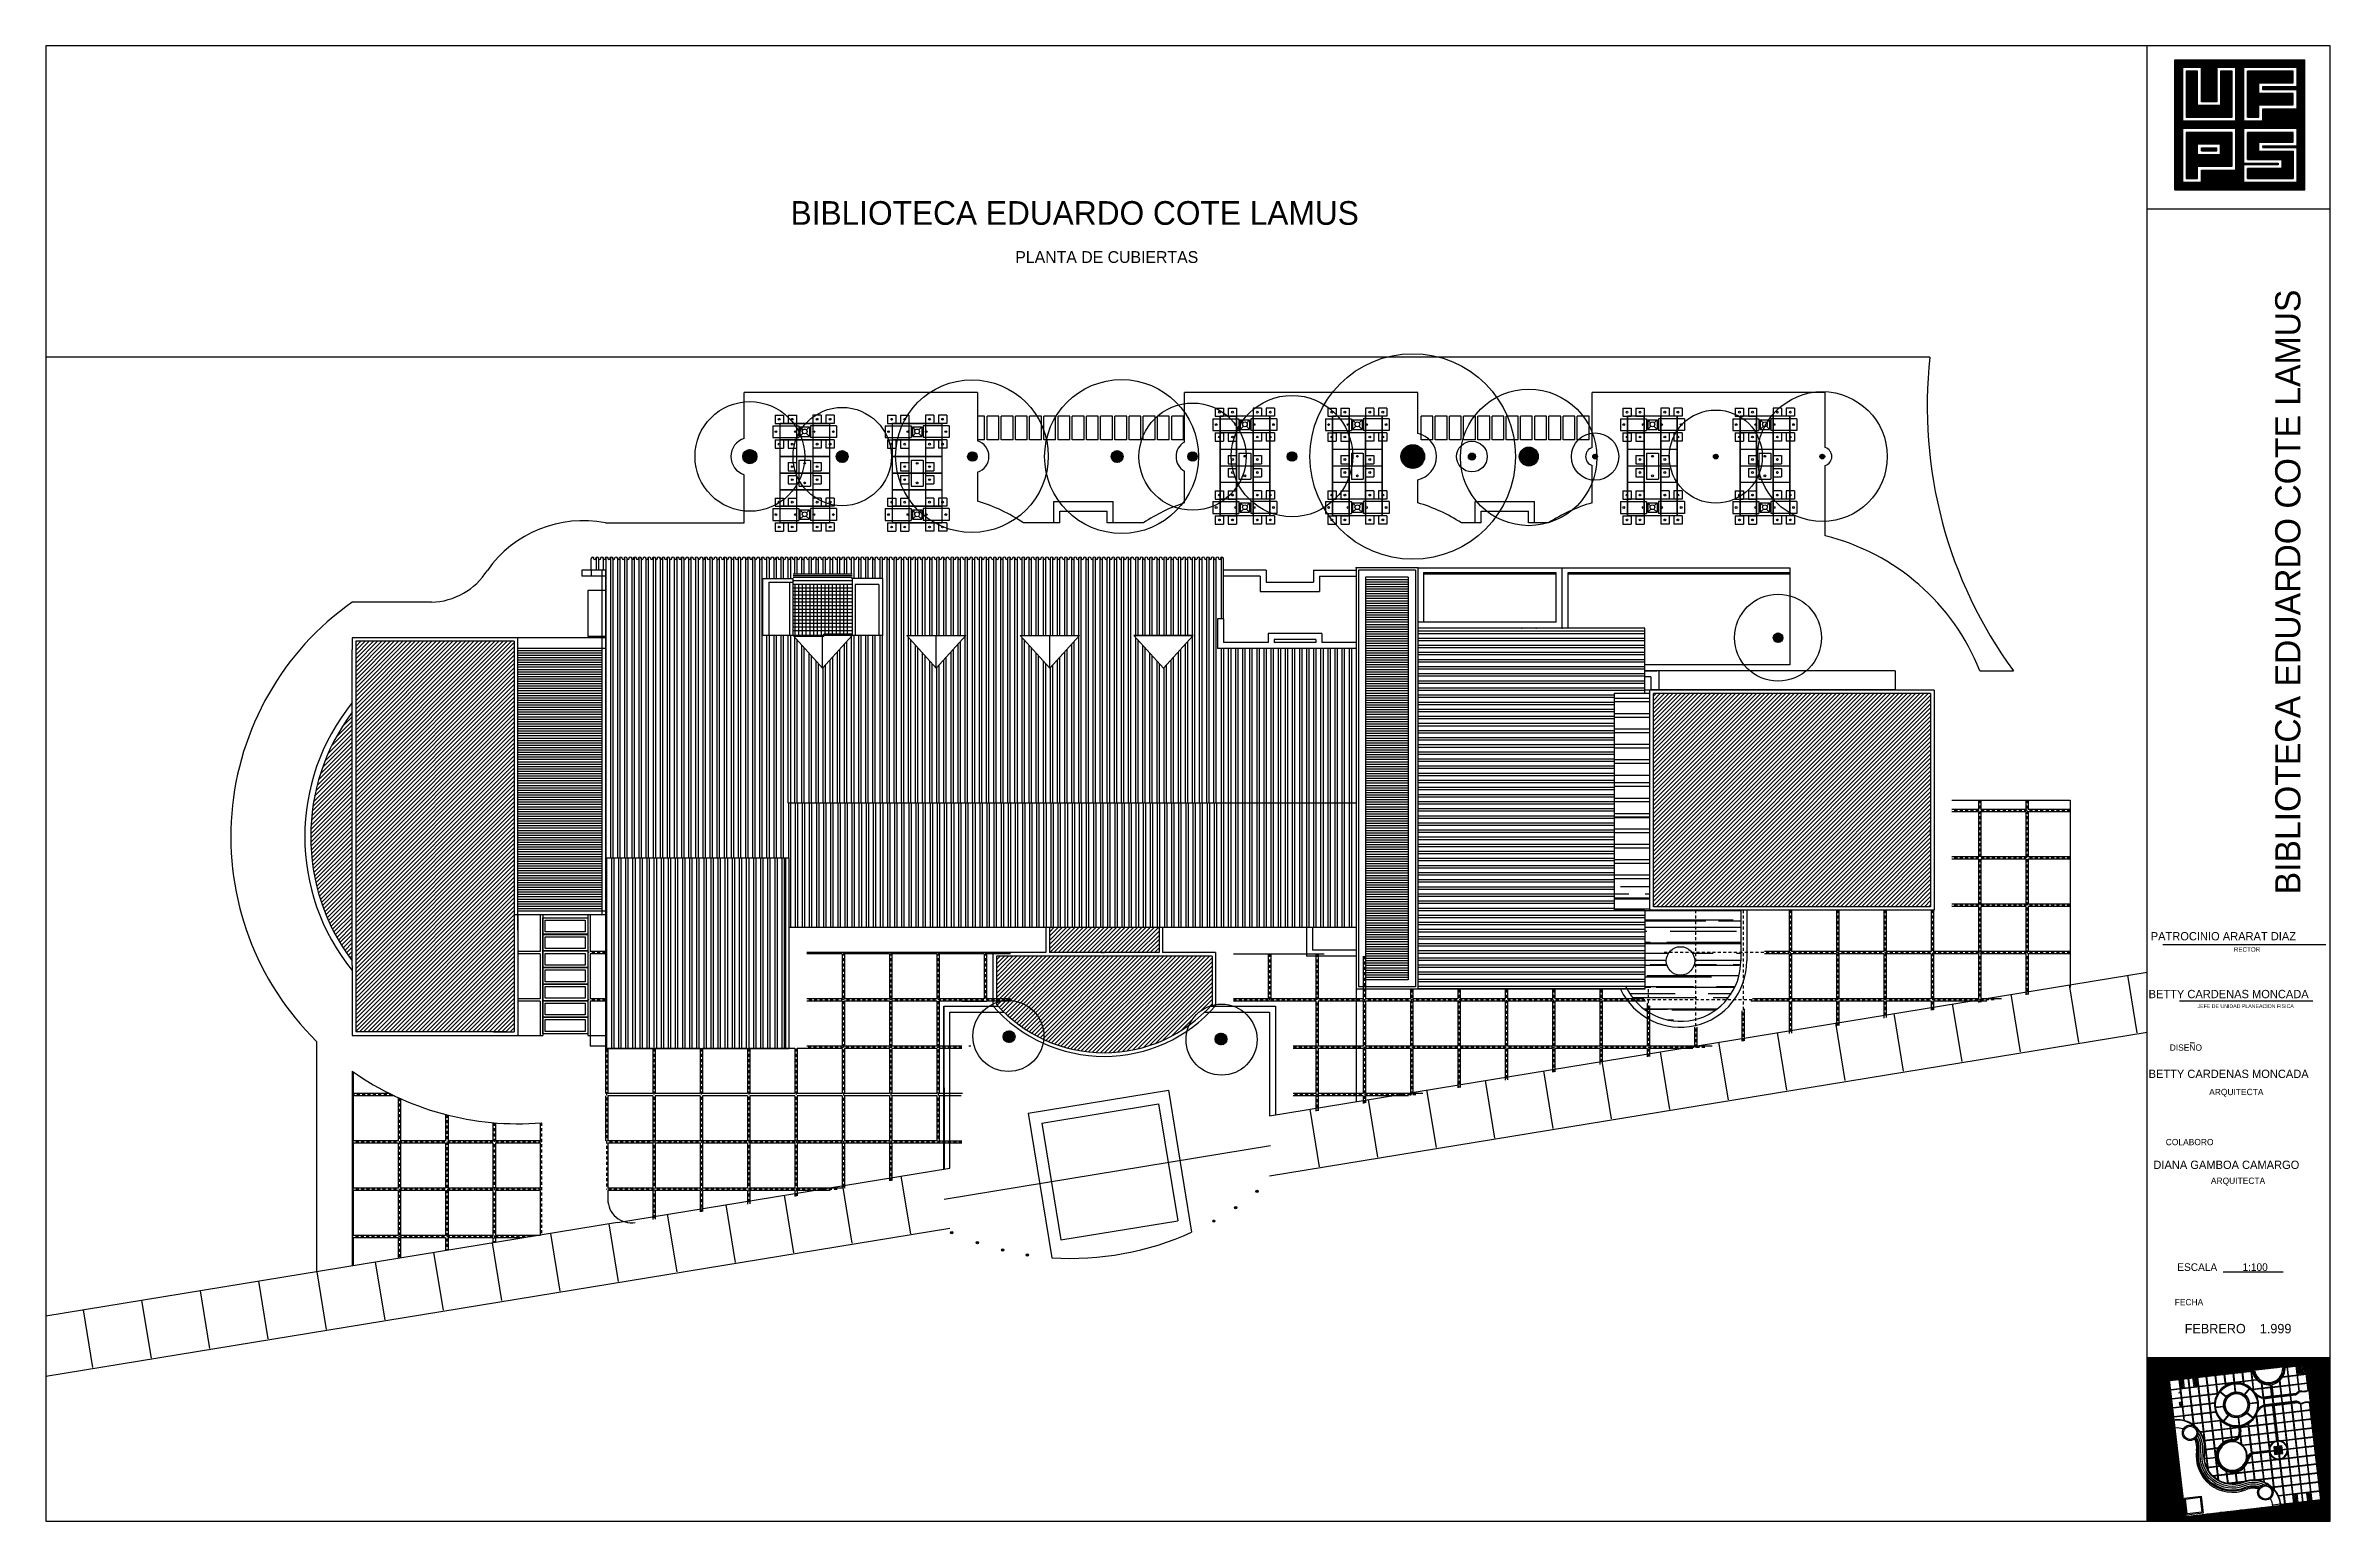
# Model space of a CAD drawing. Extents: x 223.6 to 320.1, y 119.4 to 181.7.
import ezdxf

# ---------------------------------------------------------------- set-up
doc = ezdxf.new("R2010")
doc.units = 0
doc.linetypes.add('DASHDOT', pattern=[25.4, 12.7, -6.35, 0, -6.35])
doc.linetypes.add('HIDDEN', pattern=[9.525, 6.35, -3.175])
doc.layers.get('0').update_dxf_attribs({"linetype": 'CONTINUOUS'})
doc.layers.get('DEFPOINTS').update_dxf_attribs({"linetype": 'CONTINUOUS'})
for name, color, linetype in [('ARBOLES', 3, 'CONTINUOUS'), ('CUBIERTA', 12, 'CONTINUOUS'), ('EJES1', 2, 'DASHDOT'), ('EXTERIORES', 82, 'CONTINUOUS'), ('LETRA', 21, 'CONTINUOUS'), ('MBAJO', 7, 'CONTINUOUS'), ('MUEBAJO', 7, 'CONTINUOUS'), ('MUROBAJO', 4, 'CONTINUOUS'), ('MUROS', 5, 'CONTINUOUS'), ('PISO', 1, 'CONTINUOUS'), ('PROYECCIONES', 253, 'HIDDEN'), ('ROTULO', 12, 'CONTINUOUS'), ('TEXTOS', 2, 'CONTINUOUS'), ('VENTANAS', 40, 'CONTINUOUS')]:
    doc.layers.add(name, color=color, linetype=linetype)
doc.styles.add('STYLE1', font='hand1.shx')
doc.styles.add('STYLE2', font='COMIC.TTF', dxfattribs={"height": 0.2})
pattern_1 = [(45, (-611.762027, -296.783316), (-0.0336759605, 0.0336759605), []), (45, (-611.739576, -296.783316), (-0.0336759605, 0.0336759605), [])]
pattern_2 = [(45, (-718.899153, -45.984702), (-0.0224506403, 0.0224506403), [])]
pattern_3 = [(0, (100.55017, 70.346278), (0, 0.03325714), []), (90, (100.55017, 70.346278), (-0.03325714, 2e-18), [])]
pattern_4 = [(45, (-781.21846, -78.15349), (-0.088388348, 0.088388348), [])]

# ---------------------------------------------------------------- blocks, each defined once
blk = doc.blocks.new('LOGOUFPS')
for p, q in [((0, 0), (0, 1.7)), ((0, 0), (1.7, 0)), ((0.15, 0.75), (0.15, 0.15)), ((0.75, 0.75), (0.15, 0.75)), ((0.15, 0.15), (0.3, 0.15)), ((0.3, 0.6), (0.6, 0.6)), ((0.3, 0.46), (0.3, 0.6)), ((0.6, 0.46), (0.3, 0.46)), ((0.3, 0.15), (0.3, 0.31)), ((0.3, 0.31), (0.75, 0.31)), ((0.35, 0.26), (0.8, 0.26)), ((0.35, 0.1), (0.35, 0.26)), ((0.6, 0.46), (0.6, 0.6)), ((0.75, 0.31), (0.75, 0.75)), ((1.35, 0.33), (0.9, 0.33)), ((0.95, 0.75), (0.95, 0.4)), ((1.55, 0.75), (0.95, 0.75)), ((0.95, 0.28), (0.95, 0.15)), ((1.4, 0.28), (0.95, 0.28)), ((0.95, 0.15), (1.55, 0.15)), ((1.1, 0.5), (1.1, 0.62)), ((1.1, 0.62), (1.55, 0.62)), ((1.15, 0.55), (1.15, 0.57)), ((1.15, 0.57), (1.6, 0.57)), ((1.55, 0.62), (1.55, 0.75)), ((1.7, 0), (1.7, 1.7))]:
    blk.add_line(p, q)
for points in [[(0, 1.7), (1.7, 1.7)], [(0.8, 0.26), (0.8, 0.8), (0.1, 0.8), (0.1, 0.1), (0.35, 0.1)], [(1.6, 0.57), (1.6, 0.8), (0.9, 0.8), (0.9, 0.35)], [(0.9, 0.33), (0.9, 0.1), (1.6, 0.1), (1.6, 0.55)], [(0.9, 0.35), (1.35, 0.35)], [(0.95, 0.4), (1.4, 0.4)], [(1.1, 0.5), (1.55, 0.5)], [(1.15, 0.55), (1.6, 0.55)], [(1.35, 0.35), (1.35, 0.33)], [(1.4, 0.4), (1.4, 0.28)], [(1.55, 0.5), (1.55, 0.15)]]:
    blk.add_lwpolyline(points)
for points in [[(0.35, 1.6), (0.1, 1.6), (0.1, 0.9), (0.8, 0.9), (0.8, 1.6), (0.55, 1.6), (0.55, 1.15), (0.35, 1.15)], [(0.3, 1.55), (0.15, 1.55), (0.15, 0.95), (0.75, 0.95), (0.75, 1.55), (0.6, 1.55), (0.6, 1.1), (0.3, 1.1)], [(1.15, 1.06), (1.6, 1.06), (1.6, 1.31), (1.15, 1.31), (1.15, 1.35), (1.6, 1.35), (1.6, 1.6), (0.9, 1.6), (0.9, 0.9), (1.15, 0.9)], [(1.1, 1.11), (1.55, 1.11), (1.55, 1.26), (1.1, 1.26), (1.1, 1.4), (1.55, 1.4), (1.55, 1.55), (0.95, 1.55), (0.95, 0.95), (1.1, 0.95)]]:
    blk.add_lwpolyline(points, close=True)
blk = doc.blocks.new('CUBIERTASERCHA')
at = {"layer": 'EXTERIORES', "ltscale": 0.02}
for p, q in [((-1.05, 4.2), (-1.05, 0)), ((-1.05, 4.2), (1.05, 4.2)), ((-0.35, 4.2), (-0.35, 0)), ((0.35, 4.2), (0.35, 0)), ((1.05, 4.2), (1.05, 0)), ((-1.05, 3.5), (1.05, 3.5)), ((-1.05, 2.8), (1.05, 2.8)), ((-1.05, 2.1), (1.05, 2.1)), ((-1.05, 1.4), (1.05, 1.4)), ((-1.05, 0.7), (1.05, 0.7)), ((-1.05, 0), (1.05, 0))]:
    blk.add_line(p, q, dxfattribs=at)
blk = doc.blocks.new('PASO')
at = {"layer": 'EXTERIORES', "ltscale": 0.02}
for p, q in [((0, 0), (0, 1)), ((0.5, 0), (0.5, 1))]:
    blk.add_line(p, q, dxfattribs=at)
at = {"layer": 'EXTERIORES', "linetype": 'CONTINUOUS'}
for p, q in [((0.5, 1), (0, 1)), ((0.5, 0), (0, 0))]:
    blk.add_line(p, q, dxfattribs=at)
blk = doc.blocks.new('CUADRADO')
at = {"layer": 'EXTERIORES', "ltscale": 0.02}
for p, q in [((0, 1.9), (0, 0)), ((1.9, 1.9), (0, 1.9)), ((1.9, 1.9), (1.9, 0)), ((1.9, 0), (0, 0))]:
    blk.add_line(p, q, dxfattribs=at)
blk = doc.blocks.new('TERRASA')
at = {"layer": 'MBAJO', "linetype": 'CONTINUOUS'}
for p, q in [((0.85, 4.05), (0.85, 3.65)), ((1.25, 4.05), (1.25, 3.65)), ((0.85, 0.55), (0.85, 0.15)), ((1.25, 0.55), (1.25, 0.15))]:
    blk.add_line(p, q, dxfattribs=at)
at = {"layer": 'MUEBAJO', "linetype": 'CONTINUOUS'}
for p, q in [((0.85, 4.05), (0.974, 3.926)), ((0.85, 4.05), (1.25, 4.05)), ((1.25, 4.05), (1.126, 3.926)), ((0.985, 3.785), (0.85, 3.65)), ((0.85, 3.65), (1.25, 3.65)), ((1.115, 3.785), (1.25, 3.65)), ((0.85, 0.55), (1.25, 0.55)), ((0.85, 0.55), (0.974, 0.426)), ((0.985, 0.285), (0.85, 0.15)), ((0.85, 0.15), (1.25, 0.15)), ((1.115, 0.285), (1.25, 0.15)), ((1.25, 0.55), (1.126, 0.426))]:
    blk.add_line(p, q, dxfattribs=at)
at = {"layer": 'MUROBAJO', "linetype": 'CONTINUOUS'}
for p, q in [((-0.3, 4.1), (-0.3, 3.6)), ((-0.3, 4.1), (0.8, 4.1)), ((-0.2, 4.55), (-0.2, 4.2)), ((-0.2, 4.55), (0.15, 4.55)), ((-0.2, 4.2), (0.15, 4.2)), ((0.15, 4.55), (0.15, 4.2)), ((0.35, 4.55), (0.7, 4.55)), ((0.35, 4.55), (0.35, 4.2)), ((0.35, 4.2), (0.7, 4.2)), ((0.7, 4.55), (0.7, 4.2)), ((0.8, 4.1), (0.8, 3.6)), ((2.4, 4.1), (1.3, 4.1)), ((1.3, 4.1), (1.3, 3.6)), ((1.3, 4.1), (1.3, 3.6)), ((1.75, 4.55), (1.4, 4.55)), ((1.4, 4.55), (1.4, 4.2)), ((1.75, 4.2), (1.4, 4.2)), ((1.75, 4.55), (1.75, 4.2)), ((1.75, 4.55), (1.75, 4.2)), ((2.3, 4.55), (1.95, 4.55)), ((1.95, 4.55), (1.95, 4.2)), ((2.3, 4.2), (1.95, 4.2)), ((2.3, 4.55), (2.3, 4.2)), ((2.4, 4.1), (2.4, 3.6)), ((-0.3, 3.6), (0.8, 3.6)), ((-0.2, 3.5), (-0.2, 3.15)), ((-0.2, 3.5), (0.15, 3.5)), ((-0.2, 3.15), (0.15, 3.15)), ((0.15, 3.5), (0.15, 3.15)), ((0.35, 3.5), (0.35, 3.15)), ((0.35, 3.5), (0.7, 3.5)), ((0.35, 3.15), (0.7, 3.15)), ((0.7, 3.5), (0.7, 3.15)), ((2.4, 3.6), (1.3, 3.6)), ((1.75, 3.5), (1.4, 3.5)), ((1.4, 3.5), (1.4, 3.15)), ((1.75, 3.15), (1.4, 3.15)), ((1.75, 3.5), (1.75, 3.15)), ((1.75, 3.5), (1.75, 3.15)), ((2.3, 3.5), (1.95, 3.5)), ((1.95, 3.5), (1.95, 3.15)), ((2.3, 3.15), (1.95, 3.15)), ((2.3, 3.5), (2.3, 3.15)), ((0.35, 2.55), (0.35, 2.2)), ((0.35, 2.55), (0.7, 2.55)), ((0.35, 2.2), (0.7, 2.2)), ((0.35, 2), (0.7, 2)), ((0.35, 2), (0.7, 2)), ((0.35, 2), (0.35, 1.65)), ((0.7, 2.55), (0.7, 2.2)), ((0.7, 2), (0.7, 1.65)), ((0.8, 2.65), (0.8, 1.55)), ((0.8, 2.65), (1.285, 2.65)), ((1.3, 2.65), (1.3, 1.55)), ((1.4, 2.55), (1.75, 2.55)), ((1.4, 2.55), (1.4, 2.2)), ((1.4, 2.2), (1.75, 2.2)), ((1.4, 2), (1.75, 2)), ((1.4, 2), (1.75, 2)), ((1.4, 2), (1.4, 1.65)), ((1.75, 2.55), (1.75, 2.2)), ((1.75, 2), (1.75, 1.65)), ((-0.2, 1.05), (0.15, 1.05)), ((-0.2, 1.05), (-0.2, 0.7)), ((0.15, 1.05), (0.15, 0.7)), ((0.35, 1.65), (0.7, 1.65)), ((0.35, 1.05), (0.35, 0.7)), ((0.35, 1.05), (0.35, 0.7)), ((0.35, 1.05), (0.7, 1.05)), ((0.7, 1.05), (0.7, 0.7)), ((0.8, 1.55), (1.3, 1.55)), ((0.8, 1.55), (1.3, 1.55)), ((1.4, 1.65), (1.75, 1.65)), ((1.4, 1.05), (1.4, 0.7)), ((1.75, 1.05), (1.4, 1.05)), ((1.75, 1.05), (1.75, 0.7)), ((1.75, 1.05), (1.75, 0.7)), ((2.3, 1.05), (1.95, 1.05)), ((1.95, 1.05), (1.95, 0.7)), ((2.3, 1.05), (2.3, 0.7)), ((-0.3, 0.6), (-0.3, 0.1)), ((-0.3, 0.6), (0.8, 0.6)), ((-0.3, 0.1), (0.8, 0.1)), ((-0.2, 0.7), (0.15, 0.7)), ((0.35, 0.7), (0.7, 0.7)), ((0.8, 0.6), (0.8, 0.1)), ((2.4, 0.6), (1.3, 0.6)), ((1.3, 0.6), (1.3, 0.1)), ((1.3, 0.6), (1.3, 0.1)), ((2.4, 0.1), (1.3, 0.1)), ((1.75, 0.7), (1.4, 0.7)), ((2.3, 0.7), (1.95, 0.7)), ((2.4, 0.6), (2.4, 0.1)), ((-0.2, 0), (-0.2, -0.35)), ((-0.2, 0), (0.15, 0)), ((-0.2, -0.35), (0.15, -0.35)), ((0.15, 0), (0.15, -0.35)), ((0.35, 0), (0.35, -0.35)), ((0.35, 0), (0.35, -0.35)), ((0.35, 0), (0.7, 0)), ((0.35, -0.35), (0.7, -0.35)), ((0.7, 0), (0.7, -0.35)), ((1.4, 0), (1.4, -0.35)), ((1.75, 0), (1.4, 0)), ((1.75, -0.35), (1.4, -0.35)), ((1.75, 0), (1.75, -0.35)), ((1.75, 0), (1.75, -0.35)), ((2.3, 0), (1.95, 0)), ((1.95, 0), (1.95, -0.35)), ((2.3, -0.35), (1.95, -0.35)), ((2.3, 0), (2.3, -0.35))]:
    blk.add_line(p, q, dxfattribs=at)
at = {"layer": 'MUROS', "linetype": 'CONTINUOUS'}
for centre, radius in [((-0.163, 3.85), 0.0375), ((-0.025, 4.375), 0.0375), ((0.525, 4.375), 0.0375), ((0.663, 3.85), 0.0375), ((1.05, 3.861), 0.1), ((1.437, 3.85), 0.0375), ((1.575, 4.375), 0.0375), ((2.125, 4.375), 0.0375), ((2.262, 3.85), 0.0375), ((-0.025, 3.325), 0.0375), ((0.525, 3.325), 0.0375), ((1.575, 3.325), 0.0375), ((2.125, 3.325), 0.0375), ((0.525, 2.375), 0.0375), ((1.05, 2.513), 0.0375), ((1.575, 2.375), 0.0375), ((0.525, 1.825), 0.0375), ((1.05, 1.687), 0.0375), ((1.575, 1.825), 0.0375), ((-0.163, 0.35), 0.0375), ((-0.025, 0.875), 0.0375), ((0.525, 0.875), 0.0375), ((0.663, 0.35), 0.0375), ((1.05, 0.361), 0.1), ((1.437, 0.35), 0.0375), ((1.575, 0.875), 0.0375), ((2.125, 0.875), 0.0375), ((2.262, 0.35), 0.0375), ((-0.025, -0.175), 0.0375), ((0.525, -0.175), 0.0375), ((1.575, -0.175), 0.0375), ((2.125, -0.175), 0.0375)]:
    blk.add_circle(centre, radius, dxfattribs=at)
at = {"layer": 'PROYECCIONES', "linetype": 'CONTINUOUS'}
for p, q in [((0, 4.2), (0, 0)), ((2.1, 4.2), (0, 4.2)), ((0.7, 4.2), (0.7, 0)), ((1.4, 4.2), (1.4, 0)), ((2.1, 4.2), (2.1, 0)), ((2.1, 3.5), (0, 3.5)), ((2.1, 2.8), (0, 2.8)), ((2.1, 2.1), (0, 2.1)), ((2.1, 1.4), (0, 1.4)), ((2.1, 0.7), (0, 0.7)), ((2.1, 0), (0, 0))]:
    blk.add_line(p, q, dxfattribs=at)
blk = doc.blocks.new('A$C3D474BFC')
at = {"layer": 'ARBOLES', "linetype": 'CONTINUOUS'}
h = blk.add_hatch(dxfattribs=at)
h.set_pattern_fill('ANSI31', color=256, scale=0.01, angle=360, style=0)
h.set_pattern_definition(pattern_2)
h.paths.add_polyline_path([(58.243, 44.967), (57.743, 44.967), (57.743, 44.467, 0.414214)])
h.paths.add_polyline_path([(57.743, 45.467), (57.743, 44.967), (58.243, 44.967, 0.414214)])
h.paths.add_polyline_path([(57.743, 45.467, 0.414214), (57.243, 44.967), (57.743, 44.967)])
h.paths.add_polyline_path([(57.743, 44.967), (57.243, 44.967, 0.414214), (57.743, 44.467)])
h.paths.add_polyline_path([(60.243, 45.117, 0.414214), (60.093, 44.967), (60.243, 44.967)])
h.paths.add_polyline_path([(60.243, 45.117), (60.243, 44.967), (60.393, 44.967, 0.414214)])
h.paths.add_polyline_path([(60.393, 44.967), (60.243, 44.967), (60.243, 44.817, 0.414214)])
h.paths.add_polyline_path([(60.243, 44.967), (60.093, 44.967, 0.414214), (60.243, 44.817)])
h = blk.add_hatch(dxfattribs=at)
h.set_pattern_fill('ANSI31', color=256, scale=0.01, angle=360, style=0)
h.set_pattern_definition(pattern_2)
h.paths.add_polyline_path([(62.643, 45.367), (62.643, 44.967), (63.043, 44.967, 0.414214)])
h.paths.add_polyline_path([(62.643, 45.367, 0.414214), (62.243, 44.967), (62.643, 44.967)])
h.paths.add_polyline_path([(62.643, 44.967), (62.243, 44.967, 0.414214), (62.643, 44.567)])
h.paths.add_polyline_path([(63.043, 44.967), (62.643, 44.967), (62.643, 44.567, 0.414214)])
h = blk.add_hatch(dxfattribs=at)
h.set_pattern_fill('ANSI31', color=256, scale=0.01, angle=360, style=0)
h.set_pattern_definition(pattern_2)
h.paths.add_polyline_path([(29.743, 45.267), (29.743, 44.967), (30.043, 44.967, 0.414214)])
h.paths.add_polyline_path([(29.743, 45.267, 0.414214), (29.443, 44.967), (29.743, 44.967)])
h.paths.add_polyline_path([(29.743, 44.967), (29.443, 44.967, 0.414214), (29.743, 44.667)])
h.paths.add_polyline_path([(30.043, 44.967), (29.743, 44.967), (29.743, 44.667, 0.414214)])
h = blk.add_hatch(dxfattribs=at)
h.set_pattern_fill('ANSI31', color=256, scale=0.01, angle=360, style=0)
h.set_pattern_definition(pattern_2)
h.paths.add_polyline_path([(33.643, 45.217, 0.414214), (33.393, 44.967), (33.643, 44.967)])
h.paths.add_polyline_path([(33.643, 45.217), (33.643, 44.967), (33.893, 44.967, 0.414214)])
h.paths.add_polyline_path([(33.893, 44.967), (33.643, 44.967), (33.643, 44.717, 0.414214)])
h.paths.add_polyline_path([(33.643, 44.967), (33.393, 44.967, 0.414214), (33.643, 44.717)])
h = blk.add_hatch(dxfattribs=at)
h.set_pattern_fill('ANSI31', color=256, scale=0.01, angle=360, style=0)
h.set_pattern_definition(pattern_2)
h.paths.add_polyline_path([(39.343, 44.967), (39.143, 44.967), (39.143, 44.767, 0.414214)])
h.paths.add_polyline_path([(39.143, 45.167), (39.143, 44.967), (39.343, 44.967, 0.414214)])
h.paths.add_polyline_path([(39.143, 45.167, 0.414214), (38.943, 44.967), (39.143, 44.967)])
h.paths.add_polyline_path([(39.143, 44.967), (38.943, 44.967, 0.414214), (39.143, 44.767)])
h = blk.add_hatch(dxfattribs=at)
h.set_pattern_fill('ANSI31', color=256, scale=0.01, angle=360, style=0)
h.set_pattern_definition(pattern_2)
h.paths.add_polyline_path([(45.507, 44.967), (45.243, 44.967), (45.243, 44.717, 0.431411)])
h.paths.add_polyline_path([(45.243, 45.216), (45.243, 44.967), (45.507, 44.967, 0.431411)])
h.paths.add_polyline_path([(45.243, 45.216, 0.397223), (45.007, 44.967), (45.243, 44.967)])
h.paths.add_polyline_path([(45.243, 44.967), (45.007, 44.967, 0.397223), (45.243, 44.717)])
h = blk.add_hatch(dxfattribs=at)
h.set_pattern_fill('ANSI31', color=256, scale=0.01, angle=360, style=0)
h.set_pattern_definition(pattern_2)
h.paths.add_polyline_path([(48.443, 45.167), (48.443, 44.967), (48.643, 44.967, 0.414214)])
h.paths.add_polyline_path([(48.443, 45.167, 0.414214), (48.243, 44.967), (48.443, 44.967)])
h.paths.add_polyline_path([(48.443, 44.967), (48.243, 44.967, 0.414214), (48.443, 44.767)])
h.paths.add_polyline_path([(48.643, 44.967), (48.443, 44.967), (48.443, 44.767, 0.414214)])
h = blk.add_hatch(dxfattribs=at)
h.set_pattern_fill('ANSI31', color=256, scale=0.01, angle=360, style=0)
h.set_pattern_definition(pattern_2)
h.paths.add_polyline_path([(52.643, 45.167), (52.643, 44.967), (52.843, 44.967, 0.414214)])
h.paths.add_polyline_path([(52.843, 44.967), (52.643, 44.967), (52.643, 44.767, 0.414214)])
h.paths.add_polyline_path([(52.643, 44.967), (52.443, 44.967, 0.414214), (52.643, 44.767)])
h.paths.add_polyline_path([(52.643, 45.167, 0.414214), (52.443, 44.967), (52.643, 44.967)])
h = blk.add_hatch(dxfattribs=at)
h.set_pattern_fill('ANSI31', color=256, scale=0.01, angle=360, style=0)
h.set_pattern_definition(pattern_2)
h.paths.add_polyline_path([(65.543, 44.967), (65.443, 44.967), (65.443, 44.867, 0.414214)])
h.paths.add_polyline_path([(65.443, 45.067), (65.443, 44.967), (65.543, 44.967, 0.414214)])
h.paths.add_polyline_path([(65.443, 45.067, 0.414214), (65.343, 44.967), (65.443, 44.967)])
h.paths.add_polyline_path([(65.443, 44.967), (65.343, 44.967, 0.414214), (65.443, 44.867)])
h = blk.add_hatch(dxfattribs=at)
h.set_pattern_fill('ANSI31', color=256, scale=0.01, angle=360, style=0)
h.set_pattern_definition(pattern_2)
h.paths.add_polyline_path([(70.643, 44.967), (70.543, 44.967), (70.543, 44.867, 0.414214)])
h.paths.add_polyline_path([(70.543, 45.067), (70.543, 44.967), (70.643, 44.967, 0.414214)])
h.paths.add_polyline_path([(70.543, 45.067, 0.414214), (70.443, 44.967), (70.543, 44.967)])
h.paths.add_polyline_path([(70.543, 44.967), (70.443, 44.967, 0.414214), (70.543, 44.867)])
h = blk.add_hatch(dxfattribs=at)
h.set_pattern_fill('ANSI31', color=256, scale=0.01, angle=360, style=0)
h.set_pattern_definition(pattern_2)
h.paths.add_polyline_path([(75.143, 44.967), (75.043, 44.967), (75.043, 44.867, 0.414214)])
h.paths.add_polyline_path([(75.043, 45.067, 0.414214), (74.943, 44.967), (75.043, 44.967)])
h.paths.add_polyline_path([(75.043, 45.067), (75.043, 44.967), (75.143, 44.967, 0.414214)])
h.paths.add_polyline_path([(75.043, 44.967), (74.943, 44.967, 0.414214), (75.043, 44.867)])
h = blk.add_hatch(dxfattribs=at)
h.set_pattern_fill('ANSI31', color=256, scale=0.01, angle=360, style=0)
h.set_pattern_definition([(45, (-718.899153, -80.500373), (-0.0224506403, 0.0224506403), [])])
h.paths.add_polyline_path([(72.973, 37.317, 1), (73.373, 37.317, 1)])
h = blk.add_hatch(dxfattribs=at)
h.set_pattern_fill('ANSI32', color=256, scale=0.005, angle=360, style=0)
h.set_pattern_definition(pattern_1)
h.paths.add_polyline_path([(40.443, 20.467, 1), (40.943, 20.467, 1)])
h = blk.add_hatch(dxfattribs=at)
h.set_pattern_fill('ANSI32', color=256, scale=0.005, angle=360, style=0)
h.set_pattern_definition(pattern_1)
h.paths.add_polyline_path([(49.893, 20.367, 1), (49.393, 20.367, 1)])
at = {"layer": 'CUBIERTA', "ltscale": 0.02}
h = blk.add_hatch(dxfattribs=at)
h.set_pattern_fill('ANSI31', color=1, style=0)
h.set_pattern_definition(pattern_4)
h.paths.add_polyline_path([(19.793, 37.167), (13.093, 37.167), (13.093, 23.472), (13.093, 20.667), (19.493, 20.667), (19.793, 20.667)])
h.paths.add_polyline_path([(12.943, 34.167, 0.333333), (12.943, 23.667)])
h = blk.add_hatch(dxfattribs=at)
h.set_pattern_fill('ANSI31', color=1, style=0)
h.set_pattern_definition(pattern_4)
h.paths.add_polyline_path([(79.613, 34.957), (67.913, 34.957), (67.913, 25.957), (79.613, 25.957)])
h = blk.add_hatch(dxfattribs=at)
h.set_pattern_fill('ANSI31', color=1, style=0)
h.set_pattern_definition(pattern_4)
h.paths.add_polyline_path([(47.028, 24.017), (47.028, 25.087), (42.398, 25.087), (42.398, 24.017)])
h.paths.add_polyline_path([(40.158, 23.867), (40.158, 21.91, -0.518601), (42.162, 20.497, -0.024783), (42.155, 20.349, 0.271507), (48.295, 20.95, -0.215682), (49.217, 21.774, 0.003082), (49.268, 21.829), (49.268, 23.867)])
h.paths.add_polyline_path([(40.158, 21.91), (40.158, 21.829, 0.102957), (42.155, 20.349, 0.024783), (42.162, 20.497, 0.518601)])
at = {"layer": 'MUROBAJO', "ltscale": 0.02}
h = blk.add_hatch(dxfattribs=at)
h.set_pattern_fill('AR-RROOF', color=256, scale=0.7, style=0)
h.set_pattern_definition([(0, (-781.21846, -78.1535), (1.54, 0.7), [10.5, -1.4, 3.5, -0.7]), (0, (-780.2875, -77.8035), (-0.7, 0.931), [2.1, -0.231, 4.2, -0.525]), (0, (-780.86846, -77.5585), (3.64, 0.469), [5.6, -0.98, 2.8, -0.7])])
h.paths.add_polyline_path([(71.603, 25.807), (67.763, 25.807), (67.763, 27.147), (66.253, 27.147), (66.253, 25.807), (67.553, 25.807), (67.553, 22.467), (66.803, 22.467, 0.780776), (71.603, 23.667)])
h.paths.add_polyline_path([(69.653, 23.667, -1), (68.453, 23.667, -1)], flags=16)
at = {"layer": 'ROTULO', "linetype": 'CONTINUOUS', "ltscale": 0.5}
h = blk.add_hatch(dxfattribs=at)
h.set_pattern_fill('NET,_O', color=6, scale=0.266057)
h.set_pattern_definition(pattern_3)
h.paths.add_polyline_path([(95.422, 56.232), (95.422, 61.727), (89.927, 61.727), (89.927, 56.232)])
h.paths.add_polyline_path([(92.836, 58.818), (95.099, 58.818), (95.099, 58.086), (93.644, 58.086), (93.644, 58.026), (95.099, 58.026), (95.099, 56.555), (92.836, 56.555), (92.836, 57.287), (94.291, 57.287), (94.291, 57.352), (92.836, 57.352)], flags=16)
h.paths.add_polyline_path([(92.513, 58.818), (92.513, 57.068), (91.058, 57.068), (91.058, 56.555), (90.25, 56.555), (90.25, 58.818)], flags=16)
h.paths.add_polyline_path([(92.836, 59.141), (92.836, 61.404), (95.099, 61.404), (95.099, 60.596), (93.644, 60.596), (93.644, 60.462), (95.099, 60.462), (95.099, 59.654), (93.644, 59.654), (93.644, 59.141)], flags=16)
h.paths.add_polyline_path([(92.513, 59.141), (90.25, 59.141), (90.25, 61.404), (91.058, 61.404), (91.058, 59.949), (91.705, 59.949), (91.705, 61.404), (92.513, 61.404)], flags=16)
h.paths.add_polyline_path([(92.998, 58.656), (94.938, 58.656), (94.938, 58.248), (93.483, 58.248), (93.483, 57.864), (94.938, 57.864), (94.938, 56.717), (92.998, 56.717), (92.998, 57.126), (94.453, 57.126), (94.453, 57.514), (92.998, 57.514)], flags=0)
h.paths.add_polyline_path([(92.351, 58.656), (92.351, 57.23), (90.897, 57.23), (90.897, 56.717), (90.412, 56.717), (90.412, 58.656)], flags=0)
h.paths.add_polyline_path([(92.998, 59.303), (92.998, 61.242), (94.938, 61.242), (94.938, 60.757), (93.483, 60.757), (93.483, 60.3), (94.938, 60.3), (94.938, 59.816), (93.483, 59.816), (93.483, 59.303)], flags=0)
h.paths.add_polyline_path([(92.351, 59.303), (90.412, 59.303), (90.412, 61.242), (90.897, 61.242), (90.897, 59.787), (91.867, 59.787), (91.867, 61.242), (92.351, 61.242)], flags=0)
h.paths.add_polyline_path([(91.867, 58.171), (91.867, 57.714), (90.897, 57.714), (90.897, 58.171)], flags=0)
h.paths.add_polyline_path([(91.705, 58.01), (91.705, 57.876), (91.058, 57.876), (91.058, 58.01)], flags=0)
h = blk.add_hatch(dxfattribs=at)
h.set_pattern_fill('NET,_O', color=6, scale=0.266057)
h.set_pattern_definition(pattern_3)
h.paths.add_polyline_path([(92.351, 58.656), (90.412, 58.656), (90.412, 56.717), (90.897, 56.717), (90.897, 57.23), (92.351, 57.23)])
h.paths.add_polyline_path([(91.867, 58.171), (91.867, 57.714), (90.897, 57.714), (90.897, 58.171)], flags=16)
h.paths.add_polyline_path([(91.705, 58.01), (91.705, 57.876), (91.058, 57.876), (91.058, 58.01)], flags=0)
h.paths.add_polyline_path([(91.058, 58.01), (91.058, 57.876), (91.705, 57.876), (91.705, 58.01)], flags=0)
h.paths.add_polyline_path([(92.351, 59.303), (92.351, 61.242), (91.867, 61.242), (91.867, 59.787), (90.897, 59.787), (90.897, 61.242), (90.412, 61.242), (90.412, 59.303)])
h.paths.add_polyline_path([(93.483, 59.816), (94.938, 59.816), (94.938, 60.3), (93.483, 60.3), (93.483, 60.757), (94.938, 60.757), (94.938, 61.242), (92.998, 61.242), (92.998, 59.303), (93.483, 59.303)])
h.paths.add_polyline_path([(93.483, 57.864), (93.483, 58.248), (94.938, 58.248), (94.938, 58.656), (92.998, 58.656), (92.998, 57.514), (94.453, 57.514), (94.453, 57.126), (92.998, 57.126), (92.998, 56.717), (94.938, 56.717), (94.938, 57.864)])
h = blk.add_hatch(dxfattribs=at)
h.set_pattern_fill('NET,_O', color=6, scale=0.266057)
h.set_pattern_definition(pattern_3)
h.paths.add_polyline_path([(91.058, 58.01), (91.058, 57.876), (91.705, 57.876), (91.705, 58.01)])
h = blk.add_hatch(dxfattribs=at)
h.set_pattern_fill('NET,_O', color=6, scale=0.266057)
h.set_pattern_definition([(0, (100.55017, 73.071182), (0, 0.03325714), []), (90, (100.55017, 73.071182), (-0.03325714, 2e-18), [])])
h.paths.add_polyline_path([(88.76, 0), (96.5, 0), (96.5, 6.902), (88.76, 6.902)])
h.paths.add_polyline_path([(89.699, 5.972), (95.463, 6.64), (95.592, 5.527), (95.65, 5.03), (96.131, 0.876), (90.368, 0.208)], flags=16)
h.paths.add_polyline_path([(90.326, 0.984), (91.049, 1.068), (91.133, 0.345), (90.41, 0.261)], flags=0)
h.paths.add_polyline_path([(90.379, 0.942), (91.007, 1.015), (91.08, 0.387), (90.452, 0.314)], flags=0)
h.paths.add_polyline_path([(95.848, 4.505, 0.064699), (95.855, 4.448)], flags=16)
h.paths.add_polyline_path([(90.299, 3.739, -1), (90.854, 3.739, -1)], flags=0)
h.paths.add_polyline_path([(92.621, 3.989), (92.616, 4.036, -0.339976), (91.706, 4.618), (91.657, 4.612, 0.343754)], flags=0)
h.paths.add_polyline_path([(91.111, 4.164), (90.708, 4.118), (90.661, 4.521), (90.281, 4.477), (90.149, 5.615), (93.185, 5.967), (93.232, 5.564), (93.635, 5.611), (93.677, 5.255), (93.653, 5.252), (93.611, 5.608), (93.232, 5.564), (93.188, 5.943), (91.694, 5.77), (91.738, 5.391), (91.358, 5.347), (91.488, 4.232), (91.867, 4.276), (91.911, 3.897), (92.291, 3.941), (92.335, 3.561), (92.598, 3.592, -0.249793), (92.347, 3.451, 0.257507), (91.769, 3.111, 0.9058), (92.882, 2.292, 0.132861), (93.046, 2.615, -0.323265), (93.31, 2.857), (93.924, 2.928, 1.816956), (94.401, 3.392), (94.634, 3.419), (94.456, 4.961), (94.859, 5.008), (94.906, 4.604), (95.285, 4.648), (95.722, 0.877), (94.56, 0.742), (94.475, 1.478), (94.119, 1.436), (94.072, 1.84), (93.29, 1.749), (93.248, 2.105), (92.893, 2.063), (92.934, 1.708), (92.555, 1.664), (92.557, 1.64), (92.154, 1.593), (92.11, 1.973), (91.731, 1.929), (91.687, 2.308), (91.331, 2.267)], flags=0)
h.paths.add_polyline_path([(93.269, 2.131), (93.226, 2.511), (93.581, 2.552), (93.584, 2.528), (94.722, 2.66), (94.72, 2.684), (94.743, 2.687), (94.482, 4.94), (94.838, 4.981), (94.923, 4.246), (95.303, 4.29), (95.657, 1.23), (94.543, 1.101), (94.408, 2.263)], flags=0)
h.paths.add_polyline_path([(91.934, 3.491), (91.89, 3.87), (92.27, 3.914), (92.314, 3.535)], flags=0)
h.paths.add_polyline_path([(92.348, 3.427, -611.785328), (92.35, 3.427, -1243.150599)], flags=0)
h.paths.add_polyline_path([(92.349, 3.403, -645.222307), (92.351, 3.403, -1178.727492)], flags=0)
h.paths.add_polyline_path([(94.123, 3.156), (94.456, 3.195), (94.496, 2.862), (94.162, 2.823)], flags=0)
h.paths.add_polyline_path([(92.351, 3.379, -0.471773), (92.98, 2.652, -0.238912), (93.157, 2.891), (93.072, 3.623), (92.672, 3.576, -0.267141)], flags=0)
h.paths.add_polyline_path([(92.801, 2.345, 1.020204), (92.832, 2.381), (92.832, 2.381), (92.832, 2.381, 0.980196), (92.801, 2.345), (92.801, 2.345)], flags=0)
h.paths.add_polyline_path([(90.643, 4.879), (90.264, 4.835), (90.217, 5.239), (90.597, 5.283)], flags=0)
h.paths.add_polyline_path([(89.903, 4.842), (89.896, 4.901), (89.955, 4.908), (89.962, 4.848)], flags=0)
h.paths.add_polyline_path([(89.986, 4.851), (89.979, 4.91), (90.038, 4.917), (90.045, 4.858)], flags=0)
h.paths.add_polyline_path([(90.069, 4.861), (90.062, 4.92), (90.121, 4.927), (90.128, 4.868)], flags=0)
h.paths.add_polyline_path([(90.152, 4.87), (90.145, 4.93), (90.204, 4.936), (90.211, 4.877)], flags=0)
h.paths.add_polyline_path([(89.893, 4.925), (89.886, 4.984), (89.945, 4.991), (89.952, 4.931)], flags=0)
h.paths.add_polyline_path([(89.976, 4.934), (89.969, 4.993), (90.028, 5), (90.035, 4.941)], flags=0)
h.paths.add_polyline_path([(90.059, 4.944), (90.052, 5.003), (90.111, 5.01), (90.118, 4.951)], flags=0)
h.paths.add_polyline_path([(90.142, 4.953), (90.135, 5.013), (90.194, 5.019), (90.201, 4.96)], flags=0)
h.paths.add_polyline_path([(91.988, 4.919, -1), (93.09, 4.919, -1)], flags=0)
h.paths.add_polyline_path([(89.839, 5.387), (89.833, 5.446), (89.892, 5.453), (89.899, 5.394)], flags=0)
h.paths.add_polyline_path([(89.922, 5.397), (89.916, 5.456), (89.975, 5.463), (89.982, 5.404)], flags=0)
h.paths.add_polyline_path([(90.005, 5.406), (89.999, 5.465), (90.058, 5.472), (90.065, 5.413)], flags=0)
h.paths.add_polyline_path([(90.088, 5.416), (90.082, 5.475), (90.141, 5.482), (90.148, 5.423)], flags=0)
h.paths.add_polyline_path([(93.14, 3.246), (93.05, 4.029), (93.405, 4.07), (93.361, 4.449), (93.741, 4.493), (93.699, 4.849), (93.723, 4.852), (93.899, 3.334), (94.132, 3.361, 0.314925), (93.918, 2.963), (93.914, 2.999), (93.534, 2.955), (93.496, 3.287)], flags=0)
h.paths.add_polyline_path([(89.83, 5.47), (89.823, 5.529), (89.882, 5.536), (89.889, 5.477)], flags=0)
h.paths.add_polyline_path([(89.913, 5.48), (89.906, 5.539), (89.965, 5.546), (89.972, 5.487)], flags=0)
h.paths.add_polyline_path([(89.996, 5.489), (89.989, 5.548), (90.048, 5.555), (90.055, 5.496)], flags=0)
h.paths.add_polyline_path([(90.079, 5.499), (90.072, 5.558), (90.131, 5.565), (90.138, 5.506)], flags=0)
h.paths.add_polyline_path([(92.012, 4.919, -1), (93.066, 4.919, -1)], flags=0)
h.paths.add_polyline_path([(90.194, 5.645), (90.187, 5.704), (90.247, 5.711), (90.253, 5.652)], flags=0)
h.paths.add_polyline_path([(92.06, 4.919, -1), (93.018, 4.919, -1)], flags=0)
h.paths.add_polyline_path([(90.277, 5.654), (90.27, 5.713), (90.33, 5.72), (90.336, 5.661)], flags=0)
h.paths.add_polyline_path([(90.185, 5.728), (90.178, 5.787), (90.237, 5.794), (90.244, 5.734)], flags=0)
h.paths.add_polyline_path([(90.268, 5.737), (90.261, 5.796), (90.32, 5.803), (90.327, 5.744)], flags=0)
h.paths.add_polyline_path([(90.175, 5.811), (90.168, 5.87), (90.227, 5.877), (90.234, 5.817)], flags=0)
h.paths.add_polyline_path([(90.258, 5.82), (90.251, 5.879), (90.31, 5.886), (90.317, 5.827)], flags=0)
h.paths.add_polyline_path([(90.74, 5.708), (90.733, 5.767), (90.792, 5.774), (90.799, 5.715)], flags=0)
h.paths.add_polyline_path([(90.823, 5.718), (90.816, 5.777), (90.875, 5.784), (90.882, 5.724)], flags=0)
h.paths.add_polyline_path([(90.165, 5.894), (90.159, 5.953), (90.218, 5.96), (90.225, 5.9)], flags=0)
h.paths.add_polyline_path([(90.248, 5.903), (90.241, 5.962), (90.301, 5.969), (90.308, 5.91)], flags=0)
h.paths.add_polyline_path([(90.73, 5.791), (90.723, 5.85), (90.782, 5.857), (90.789, 5.798)], flags=0)
h.paths.add_polyline_path([(90.813, 5.8), (90.806, 5.86), (90.865, 5.867), (90.872, 5.807)], flags=0)
h.paths.add_polyline_path([(94.035, 1.22, -1), (93.479, 1.22, -1)], flags=0)
h.paths.add_polyline_path([(90.72, 5.874), (90.714, 5.933), (90.773, 5.94), (90.78, 5.881)], flags=0)
h.paths.add_polyline_path([(90.803, 5.884), (90.797, 5.943), (90.856, 5.95), (90.863, 5.89)], flags=0)
h.paths.add_polyline_path([(94.162, 2.823), (94.123, 3.156), (94.456, 3.195), (94.496, 2.862)], flags=0)
h.paths.add_polyline_path([(94.18, 2.845), (94.164, 2.982), (94.145, 3.138), (94.194, 3.144), (94.282, 3.155), (94.439, 3.173), (94.452, 3.067), (94.463, 2.972), (94.474, 2.879), (94.278, 2.856), (94.277, 2.866), (94.228, 2.86), (94.229, 2.85)], flags=0)
h.paths.add_polyline_path([(93.458, 4.753, 0.149637), (93.393, 5.296, 0.115122), (93.66, 5.186), (93.692, 4.913, 0.121876)], flags=0)
h.paths.add_polyline_path([(93.715, 4.921), (93.685, 5.183, 0.041174), (93.789, 5.178), (94.042, 5.209), (94.07, 4.971), (93.756, 4.933, 0.018196)], flags=0)
h.paths.add_polyline_path([(94.094, 4.974), (94.066, 5.212), (94.422, 5.255), (94.449, 5.017)], flags=0)
h.paths.add_polyline_path([(94.949, 1.124), (95.008, 1.131), (95.015, 1.072), (94.956, 1.065)], flags=0)
h.paths.add_polyline_path([(94.958, 1.041), (95.018, 1.048), (95.024, 0.989), (94.965, 0.982)], flags=0)
h.paths.add_polyline_path([(94.968, 0.958), (95.027, 0.965), (95.034, 0.906), (94.975, 0.899)], flags=0)
h.paths.add_polyline_path([(94.978, 0.875), (95.037, 0.882), (95.044, 0.823), (94.984, 0.816)], flags=0)
h.paths.add_polyline_path([(95.032, 1.133), (95.091, 1.14), (95.098, 1.081), (95.039, 1.074)], flags=0)
h.paths.add_polyline_path([(94.036, 5.681), (94.747, 5.764), (94.661, 6.511), (95.431, 6.6), (95.555, 5.533, -0.183082), (95.291, 5.498, 0.230873), (95.075, 5.418, -0.206953), (94.985, 5.371), (94.084, 5.262)], flags=0)
h.paths.add_polyline_path([(95.041, 1.05), (95.101, 1.057), (95.107, 0.998), (95.048, 0.991)], flags=0)
h.paths.add_polyline_path([(94.815, 5.387), (94.684, 6.514), (95.431, 6.6), (95.477, 6.209), (94.73, 6.122), (94.818, 5.363), (94.414, 5.316), (94.412, 5.34)], flags=0)
h.paths.add_polyline_path([(95.051, 0.967), (95.11, 0.974), (95.117, 0.915), (95.058, 0.908)], flags=0)
h.paths.add_polyline_path([(95.061, 0.884), (95.12, 0.891), (95.127, 0.832), (95.067, 0.825)], flags=0)
h.paths.add_polyline_path([(94.473, 5.02), (94.445, 5.258), (94.801, 5.3), (94.828, 5.063)], flags=0)
h.paths.add_polyline_path([(95.494, 1.187), (95.553, 1.194), (95.56, 1.135), (95.501, 1.128)], flags=0)
h.paths.add_polyline_path([(95.504, 1.104), (95.563, 1.111), (95.57, 1.052), (95.511, 1.045)], flags=0)
h.paths.add_polyline_path([(95.513, 1.021), (95.573, 1.028), (95.58, 0.969), (95.52, 0.962)], flags=0)
h.paths.add_polyline_path([(95.523, 0.938), (95.582, 0.945), (95.589, 0.886), (95.53, 0.879)], flags=0)
h.paths.add_polyline_path([(95.577, 1.197), (95.636, 1.204), (95.643, 1.144), (95.584, 1.137)], flags=0)
h.paths.add_polyline_path([(95.587, 1.114), (95.646, 1.121), (95.653, 1.061), (95.594, 1.055)], flags=0)
h.paths.add_polyline_path([(95.168, 5.043, 100.754073), (95.161, 5.047, -0.006114)], flags=0)
h.paths.add_polyline_path([(95.596, 1.031), (95.656, 1.038), (95.662, 0.978), (95.603, 0.972)], flags=0)
h.paths.add_polyline_path([(95.606, 0.948), (95.665, 0.955), (95.672, 0.895), (95.613, 0.889)], flags=0)
h.paths.add_polyline_path([(95.083, 6.187), (95.041, 6.543), (95.065, 6.546), (95.106, 6.19)], flags=0)
h.paths.add_polyline_path([(95.128, 6.217), (95.121, 6.276), (95.18, 6.283), (95.187, 6.223)], flags=0)
h.paths.add_polyline_path([(95.118, 6.3), (95.111, 6.359), (95.17, 6.366), (95.177, 6.306)], flags=0)
h.paths.add_polyline_path([(95.211, 6.226), (95.204, 6.285), (95.263, 6.292), (95.27, 6.233)], flags=0)
h.paths.add_polyline_path([(95.108, 6.383), (95.102, 6.442), (95.161, 6.449), (95.168, 6.389)], flags=0)
h.paths.add_polyline_path([(95.201, 6.309), (95.194, 6.368), (95.253, 6.375), (95.26, 6.316)], flags=0)
h.paths.add_polyline_path([(95.099, 6.466), (95.092, 6.525), (95.151, 6.532), (95.158, 6.472)], flags=0)
h.paths.add_polyline_path([(95.294, 6.236), (95.287, 6.295), (95.346, 6.302), (95.353, 6.243)], flags=0)
h.paths.add_polyline_path([(95.191, 6.392), (95.184, 6.451), (95.244, 6.458), (95.251, 6.399)], flags=0)
h.paths.add_polyline_path([(95.284, 6.319), (95.277, 6.378), (95.336, 6.385), (95.343, 6.326)], flags=0)
h.paths.add_polyline_path([(95.182, 6.475), (95.175, 6.534), (95.234, 6.541), (95.241, 6.482)], flags=0)
h.paths.add_polyline_path([(95.377, 6.245), (95.37, 6.305), (95.429, 6.312), (95.436, 6.252)], flags=0)
h.paths.add_polyline_path([(95.274, 6.402), (95.267, 6.461), (95.327, 6.468), (95.334, 6.409)], flags=0)
h.paths.add_polyline_path([(95.367, 6.328), (95.36, 6.388), (95.419, 6.394), (95.426, 6.335)], flags=0)
h.paths.add_polyline_path([(95.265, 6.485), (95.258, 6.544), (95.317, 6.551), (95.324, 6.492)], flags=0)
h.paths.add_polyline_path([(95.357, 6.411), (95.35, 6.471), (95.41, 6.477), (95.416, 6.418)], flags=0)
h.paths.add_polyline_path([(95.348, 6.494), (95.341, 6.554), (95.4, 6.56), (95.407, 6.501)], flags=0)
at = {"layer": 'ARBOLES', "linetype": 'CONTINUOUS'}
for centre, radius in [((57.743, 44.97), 4.341), ((29.743, 44.972), 2.316), ((39.124, 44.985), 3.223), ((45.444, 44.967), 3.251), ((52.643, 44.988), 2.564), ((62.643, 44.93), 2.882), ((75.043, 44.967), 2.744), ((33.643, 44.967), 2.076), ((48.443, 44.964), 2.263), ((70.543, 44.967), 1.965), ((57.743, 44.967), 0.5), ((60.243, 44.967), 0.648), ((62.643, 44.967), 0.4), ((65.443, 44.967), 1), ((29.743, 44.967), 0.3), ((33.643, 44.967), 0.25), ((39.143, 44.967), 0.2), ((45.257, 44.967), 0.25), ((48.443, 44.967), 0.2), ((52.643, 44.967), 0.2), ((60.243, 44.967), 0.15), ((65.443, 44.967), 0.1), ((70.543, 44.967), 0.1), ((75.043, 44.967), 0.1), ((73.173, 37.317), 1.836), ((73.173, 37.317), 0.2)]:
    blk.add_circle(centre, radius, dxfattribs=at)
at = {"layer": 'ARBOLES'}
for centre, radius in [((40.662, 20.497), 1.5), ((49.667, 20.342), 1.5), ((40.693, 20.467), 0.25), ((49.643, 20.367), 0.25)]:
    blk.add_circle(centre, radius, dxfattribs=at)
at = {"layer": 'CUBIERTA'}
for p, q in [((23.043, 40.167), (23.043, 40.667)), ((49.743, 38.117), (49.743, 40.667)), ((57.553, 39.767), (55.753, 39.767)), ((57.553, 39.667), (55.753, 39.667)), ((57.553, 39.567), (55.753, 39.567)), ((57.553, 39.467), (55.753, 39.467)), ((57.553, 39.367), (55.753, 39.367)), ((57.553, 39.267), (55.753, 39.267)), ((57.553, 39.167), (55.753, 39.167)), ((57.553, 39.067), (55.753, 39.067)), ((57.553, 38.967), (55.753, 38.967)), ((57.553, 38.867), (55.753, 38.867)), ((57.553, 38.767), (55.753, 38.767)), ((57.553, 38.667), (55.753, 38.667)), ((57.553, 38.567), (55.753, 38.567)), ((57.553, 38.467), (55.753, 38.467)), ((57.553, 38.367), (55.753, 38.367)), ((57.553, 38.267), (55.753, 38.267)), ((57.553, 38.167), (55.753, 38.167)), ((57.553, 38.067), (55.753, 38.067)), ((57.553, 37.967), (55.753, 37.967)), ((57.553, 37.867), (55.753, 37.867)), ((57.553, 37.767), (55.753, 37.767)), ((57.553, 37.667), (55.753, 37.667)), ((23.493, 36.767), (19.943, 36.767)), ((57.553, 37.567), (55.753, 37.567)), ((57.553, 37.467), (55.753, 37.467)), ((57.553, 37.367), (55.753, 37.367)), ((57.553, 37.267), (55.753, 37.267)), ((57.553, 37.167), (55.753, 37.167)), ((57.553, 37.067), (55.753, 37.067)), ((57.553, 36.967), (55.753, 36.967)), ((57.553, 36.867), (55.753, 36.867)), ((57.553, 36.767), (55.753, 36.767)), ((23.493, 36.667), (19.943, 36.667)), ((23.493, 36.567), (19.943, 36.567)), ((23.493, 36.467), (19.943, 36.467)), ((23.493, 36.367), (19.943, 36.367)), ((23.493, 36.267), (19.943, 36.267)), ((23.493, 36.167), (19.943, 36.167)), ((23.493, 36.067), (19.943, 36.067)), ((23.493, 35.967), (19.943, 35.967)), ((23.493, 35.867), (19.943, 35.867)), ((23.493, 35.767), (19.943, 35.767)), ((57.553, 36.667), (55.753, 36.667)), ((57.553, 36.567), (55.753, 36.567)), ((57.553, 36.467), (55.753, 36.467)), ((57.553, 36.367), (55.753, 36.367)), ((57.553, 36.267), (55.753, 36.267)), ((57.553, 36.167), (55.753, 36.167)), ((57.553, 36.067), (55.753, 36.067)), ((57.553, 35.967), (55.753, 35.967)), ((57.553, 35.867), (55.753, 35.867)), ((57.553, 35.767), (55.753, 35.767)), ((23.493, 35.667), (19.943, 35.667)), ((23.493, 35.567), (19.943, 35.567)), ((23.493, 35.467), (19.943, 35.467)), ((23.493, 35.367), (19.943, 35.367)), ((23.493, 35.267), (19.943, 35.267)), ((23.493, 35.167), (19.943, 35.167)), ((23.493, 35.067), (19.943, 35.067)), ((23.493, 34.967), (19.943, 34.967)), ((23.493, 34.867), (19.943, 34.867)), ((23.493, 34.767), (19.943, 34.767)), ((57.553, 35.667), (55.753, 35.667)), ((57.553, 35.567), (55.753, 35.567)), ((57.553, 35.467), (55.753, 35.467)), ((57.553, 35.367), (55.753, 35.367)), ((57.553, 35.267), (55.753, 35.267)), ((57.553, 35.167), (55.753, 35.167)), ((57.553, 35.067), (55.753, 35.067)), ((57.553, 34.967), (55.753, 34.967)), ((57.553, 34.867), (55.753, 34.867)), ((57.553, 34.767), (55.753, 34.767)), ((23.493, 34.667), (19.943, 34.667)), ((23.493, 34.567), (19.943, 34.567)), ((23.493, 34.467), (19.943, 34.467)), ((23.493, 34.367), (19.943, 34.367)), ((23.493, 34.267), (19.943, 34.267)), ((23.493, 34.167), (19.943, 34.167)), ((23.493, 34.067), (19.943, 34.067)), ((23.493, 33.967), (19.943, 33.967)), ((23.493, 33.867), (19.943, 33.867)), ((57.553, 34.667), (55.753, 34.667)), ((57.553, 34.567), (55.753, 34.567)), ((57.553, 34.467), (55.753, 34.467)), ((57.553, 34.367), (55.753, 34.367)), ((57.553, 34.267), (55.753, 34.267)), ((57.553, 34.167), (55.753, 34.167)), ((57.553, 34.067), (55.753, 34.067)), ((57.553, 33.967), (55.753, 33.967)), ((57.553, 33.867), (55.753, 33.867)), ((23.493, 33.767), (19.943, 33.767)), ((23.493, 33.667), (19.943, 33.667)), ((23.493, 33.567), (19.943, 33.567)), ((23.493, 33.467), (19.943, 33.467)), ((23.493, 33.367), (19.943, 33.367)), ((23.493, 33.267), (19.943, 33.267)), ((23.493, 33.167), (19.943, 33.167)), ((23.493, 33.067), (19.943, 33.067)), ((23.493, 32.967), (19.943, 32.967)), ((23.493, 32.867), (19.943, 32.867)), ((57.553, 33.767), (55.753, 33.767)), ((57.553, 33.667), (55.753, 33.667)), ((57.553, 33.567), (55.753, 33.567)), ((57.553, 33.467), (55.753, 33.467)), ((57.553, 33.367), (55.753, 33.367)), ((57.553, 33.267), (55.753, 33.267)), ((57.553, 33.167), (55.753, 33.167)), ((57.553, 33.067), (55.753, 33.067)), ((57.553, 32.967), (55.753, 32.967)), ((57.553, 32.867), (55.753, 32.867)), ((23.493, 32.767), (19.943, 32.767)), ((23.493, 32.667), (19.943, 32.667)), ((23.493, 32.567), (19.943, 32.567)), ((23.493, 32.467), (19.943, 32.467)), ((23.493, 32.367), (19.943, 32.367)), ((23.493, 32.267), (19.943, 32.267)), ((23.493, 32.167), (19.943, 32.167)), ((23.493, 32.067), (19.943, 32.067)), ((23.493, 31.967), (19.943, 31.967)), ((23.493, 31.867), (19.943, 31.867)), ((57.553, 32.767), (55.753, 32.767)), ((57.553, 32.667), (55.753, 32.667)), ((57.553, 32.567), (55.753, 32.567)), ((57.553, 32.467), (55.753, 32.467)), ((57.553, 32.367), (55.753, 32.367)), ((57.553, 32.267), (55.753, 32.267)), ((57.553, 32.167), (55.753, 32.167)), ((57.553, 32.067), (55.753, 32.067)), ((57.553, 31.967), (55.753, 31.967)), ((57.553, 31.867), (55.753, 31.867)), ((23.493, 31.767), (19.943, 31.767)), ((23.493, 31.667), (19.943, 31.667)), ((23.493, 31.567), (19.943, 31.567)), ((23.493, 31.467), (19.943, 31.467)), ((23.493, 31.367), (19.943, 31.367)), ((23.493, 31.267), (19.943, 31.267)), ((23.493, 31.167), (19.943, 31.167)), ((23.493, 31.067), (19.943, 31.067)), ((23.493, 30.967), (19.943, 30.967)), ((57.553, 31.767), (55.753, 31.767)), ((57.553, 31.667), (55.753, 31.667)), ((57.553, 31.567), (55.753, 31.567)), ((57.553, 31.467), (55.753, 31.467)), ((57.553, 31.367), (55.753, 31.367)), ((57.553, 31.267), (55.753, 31.267)), ((57.553, 31.167), (55.753, 31.167)), ((57.553, 31.067), (55.753, 31.067)), ((57.553, 30.967), (55.753, 30.967)), ((23.493, 30.867), (19.943, 30.867)), ((23.493, 30.767), (19.943, 30.767)), ((23.493, 30.667), (19.943, 30.667)), ((23.493, 30.567), (19.943, 30.567)), ((23.493, 30.467), (19.943, 30.467)), ((23.493, 30.367), (19.943, 30.367)), ((23.493, 30.267), (19.943, 30.267)), ((23.493, 30.167), (19.943, 30.167)), ((23.493, 30.067), (19.943, 30.067)), ((23.493, 29.967), (19.943, 29.967)), ((57.553, 30.867), (55.753, 30.867)), ((57.553, 30.767), (55.753, 30.767)), ((57.553, 30.667), (55.753, 30.667)), ((57.553, 30.567), (55.753, 30.567)), ((57.553, 30.467), (55.753, 30.467)), ((57.553, 30.367), (55.753, 30.367)), ((57.553, 30.267), (55.753, 30.267)), ((57.553, 30.167), (55.753, 30.167)), ((57.553, 30.067), (55.753, 30.067)), ((57.553, 29.967), (55.753, 29.967)), ((23.493, 29.867), (19.943, 29.867)), ((23.493, 29.767), (19.943, 29.767)), ((23.493, 29.667), (19.943, 29.667)), ((23.493, 29.567), (19.943, 29.567)), ((23.493, 29.467), (19.943, 29.467)), ((23.493, 29.367), (19.943, 29.367)), ((23.493, 29.267), (19.943, 29.267)), ((23.493, 29.167), (19.943, 29.167)), ((23.493, 29.067), (19.943, 29.067)), ((23.493, 28.967), (19.943, 28.967)), ((57.553, 29.867), (55.753, 29.867)), ((57.553, 29.767), (55.753, 29.767)), ((57.553, 29.667), (55.753, 29.667)), ((57.553, 29.567), (55.753, 29.567)), ((57.553, 29.467), (55.753, 29.467)), ((57.553, 29.367), (55.753, 29.367)), ((57.553, 29.267), (55.753, 29.267)), ((57.553, 29.167), (55.753, 29.167)), ((57.553, 29.067), (55.753, 29.067)), ((57.553, 28.967), (55.753, 28.967)), ((23.493, 28.867), (19.943, 28.867)), ((23.493, 28.767), (19.943, 28.767)), ((23.493, 28.667), (19.943, 28.667)), ((23.493, 28.567), (19.943, 28.567)), ((23.493, 28.467), (19.943, 28.467)), ((23.493, 28.367), (19.943, 28.367)), ((23.493, 28.267), (19.943, 28.267)), ((23.493, 28.167), (19.943, 28.167)), ((23.493, 28.067), (19.943, 28.067)), ((57.553, 28.867), (55.753, 28.867)), ((57.553, 28.767), (55.753, 28.767)), ((57.553, 28.667), (55.753, 28.667)), ((57.553, 28.567), (55.753, 28.567)), ((57.553, 28.467), (55.753, 28.467)), ((57.553, 28.367), (55.753, 28.367)), ((57.553, 28.267), (55.753, 28.267)), ((57.553, 28.167), (55.753, 28.167)), ((57.553, 28.067), (55.753, 28.067)), ((23.493, 27.967), (19.943, 27.967)), ((23.493, 27.867), (19.943, 27.867)), ((23.493, 27.767), (19.943, 27.767)), ((23.493, 27.667), (19.943, 27.667)), ((23.493, 27.567), (19.943, 27.567)), ((23.493, 27.467), (19.943, 27.467)), ((23.493, 27.367), (19.943, 27.367)), ((23.493, 27.267), (19.943, 27.267)), ((23.493, 27.167), (19.943, 27.167)), ((23.493, 27.067), (19.943, 27.067)), ((57.553, 27.967), (55.753, 27.967)), ((57.553, 27.867), (55.753, 27.867)), ((57.553, 27.767), (55.753, 27.767)), ((57.553, 27.667), (55.753, 27.667)), ((57.553, 27.567), (55.753, 27.567)), ((57.553, 27.467), (55.753, 27.467)), ((57.553, 27.367), (55.753, 27.367)), ((57.553, 27.267), (55.753, 27.267)), ((57.553, 27.167), (55.753, 27.167)), ((57.553, 27.067), (55.753, 27.067)), ((23.493, 26.967), (19.943, 26.967)), ((23.493, 26.867), (19.943, 26.867)), ((23.493, 26.767), (19.943, 26.767)), ((23.493, 26.667), (19.943, 26.667)), ((23.493, 26.567), (19.943, 26.567)), ((23.493, 26.467), (19.943, 26.467)), ((23.493, 26.367), (19.943, 26.367)), ((23.493, 26.267), (19.943, 26.267)), ((23.493, 26.167), (19.943, 26.167)), ((23.493, 26.067), (19.943, 26.067)), ((57.553, 26.967), (55.753, 26.967)), ((57.553, 26.867), (55.753, 26.867)), ((57.553, 26.767), (55.753, 26.767)), ((57.553, 26.667), (55.753, 26.667)), ((57.553, 26.567), (55.753, 26.567)), ((57.553, 26.467), (55.753, 26.467)), ((57.553, 26.367), (55.753, 26.367)), ((57.553, 26.267), (55.753, 26.267)), ((57.553, 26.167), (55.753, 26.167)), ((57.553, 26.067), (55.753, 26.067)), ((23.493, 25.967), (19.943, 25.967)), ((23.493, 25.867), (19.943, 25.867)), ((57.553, 25.967), (55.753, 25.967)), ((57.553, 25.867), (55.753, 25.867)), ((57.553, 25.767), (55.753, 25.767)), ((57.553, 25.667), (55.753, 25.667)), ((57.553, 25.567), (55.753, 25.567)), ((57.553, 25.467), (55.753, 25.467)), ((57.553, 25.367), (55.753, 25.367)), ((57.553, 25.267), (55.753, 25.267)), ((57.553, 25.167), (55.753, 25.167)), ((57.553, 25.067), (55.753, 25.067)), ((57.553, 24.967), (55.753, 24.967)), ((57.553, 24.867), (55.753, 24.867)), ((57.553, 24.767), (55.753, 24.767)), ((57.553, 24.667), (55.753, 24.667)), ((57.553, 24.567), (55.753, 24.567)), ((57.553, 24.467), (55.753, 24.467)), ((57.553, 24.367), (55.753, 24.367)), ((57.553, 24.267), (55.753, 24.267)), ((57.553, 24.167), (55.753, 24.167)), ((57.553, 24.067), (55.753, 24.067)), ((57.553, 23.967), (55.753, 23.967)), ((57.553, 23.867), (55.753, 23.867)), ((57.553, 23.767), (55.753, 23.767)), ((57.553, 23.667), (55.753, 23.667)), ((57.553, 23.567), (55.753, 23.567)), ((57.553, 23.467), (55.753, 23.467)), ((57.553, 23.367), (55.753, 23.367)), ((57.553, 23.267), (55.753, 23.267)), ((57.553, 23.167), (55.753, 23.167)), ((57.553, 23.067), (55.753, 23.067)), ((57.553, 22.967), (55.753, 22.967)), ((57.553, 22.967), (55.753, 22.967)), ((57.553, 22.967), (55.753, 22.967)), ((57.553, 22.967), (55.753, 22.967)), ((57.553, 22.967), (55.753, 22.967)), ((57.553, 22.967), (55.753, 22.967)), ((57.553, 22.967), (55.753, 22.967)), ((57.553, 22.967), (55.753, 22.967)), ((57.553, 22.967), (55.753, 22.967)), ((57.553, 22.967), (55.753, 22.967)), ((57.553, 22.967), (55.753, 22.967)), ((57.553, 22.967), (55.753, 22.967)), ((57.553, 22.967), (55.753, 22.967)), ((57.553, 22.967), (55.753, 22.967)), ((57.553, 22.967), (55.753, 22.967)), ((57.553, 22.967), (55.753, 22.967)), ((57.553, 22.967), (55.753, 22.967)), ((57.553, 22.967), (55.753, 22.967)), ((57.553, 22.967), (55.753, 22.967)), ((57.553, 22.967), (55.753, 22.967)), ((57.553, 22.967), (55.753, 22.967)), ((57.553, 22.967), (55.753, 22.967)), ((57.553, 22.967), (55.753, 22.967)), ((57.553, 22.967), (55.753, 22.967)), ((57.553, 22.967), (55.753, 22.967)), ((57.553, 22.967), (55.753, 22.967)), ((57.553, 22.967), (55.753, 22.967)), ((57.553, 22.967), (55.753, 22.967)), ((57.553, 22.967), (55.753, 22.967)), ((57.553, 22.967), (55.753, 22.967)), ((57.553, 22.967), (55.753, 22.967)), ((57.553, 22.967), (55.753, 22.967)), ((57.553, 22.967), (55.753, 22.967)), ((57.553, 22.967), (55.753, 22.967)), ((57.553, 22.967), (55.753, 22.967)), ((57.553, 22.967), (55.753, 22.967)), ((57.553, 22.967), (55.753, 22.967)), ((57.553, 22.967), (55.753, 22.967)), ((57.553, 22.967), (55.753, 22.967)), ((57.553, 22.967), (55.753, 22.967)), ((57.553, 22.967), (55.753, 22.967)), ((57.553, 22.967), (55.753, 22.967)), ((57.553, 22.967), (55.753, 22.967)), ((57.553, 22.967), (55.753, 22.967)), ((57.553, 22.967), (55.753, 22.967)), ((57.553, 22.967), (55.753, 22.967)), ((57.553, 22.967), (55.753, 22.967)), ((57.553, 22.967), (55.753, 22.967)), ((57.553, 22.967), (55.753, 22.967)), ((57.553, 22.967), (55.753, 22.967)), ((57.553, 22.967), (55.753, 22.967)), ((57.553, 22.967), (55.753, 22.967)), ((57.553, 22.967), (55.753, 22.967)), ((57.553, 22.967), (55.753, 22.967)), ((57.553, 22.967), (55.753, 22.967)), ((57.553, 22.967), (55.753, 22.967)), ((57.553, 22.967), (55.753, 22.967)), ((57.553, 22.967), (55.753, 22.967)), ((57.553, 22.967), (55.753, 22.967)), ((57.553, 22.967), (55.753, 22.967)), ((57.553, 22.967), (55.753, 22.967)), ((57.553, 22.967), (55.753, 22.967)), ((57.553, 22.967), (55.753, 22.967)), ((57.553, 22.967), (55.753, 22.967)), ((57.553, 22.967), (55.753, 22.967)), ((57.553, 22.967), (55.753, 22.967)), ((57.553, 22.967), (55.753, 22.967)), ((57.553, 22.967), (55.753, 22.967)), ((57.553, 22.967), (55.753, 22.967)), ((57.553, 22.967), (55.753, 22.967)), ((57.553, 22.967), (55.753, 22.967)), ((57.553, 22.967), (55.753, 22.967)), ((57.553, 22.967), (55.753, 22.967)), ((57.553, 22.967), (55.753, 22.967)), ((57.553, 22.967), (55.753, 22.967)), ((57.553, 22.967), (55.753, 22.967)), ((57.553, 22.967), (55.753, 22.967)), ((57.553, 22.967), (55.753, 22.967)), ((57.553, 22.967), (55.753, 22.967)), ((57.553, 22.967), (55.753, 22.967)), ((57.553, 22.967), (55.753, 22.967)), ((57.553, 22.967), (55.753, 22.967)), ((57.553, 22.967), (55.753, 22.967)), ((57.553, 22.967), (55.753, 22.967)), ((57.553, 22.967), (55.753, 22.967)), ((57.553, 22.967), (55.753, 22.967)), ((57.553, 22.967), (55.753, 22.967)), ((57.553, 22.967), (55.753, 22.967)), ((57.553, 22.967), (55.753, 22.967)), ((57.553, 22.967), (55.753, 22.967)), ((57.553, 22.967), (55.753, 22.967)), ((57.553, 22.967), (55.753, 22.967)), ((57.553, 22.967), (55.753, 22.967)), ((57.553, 22.967), (55.753, 22.967)), ((57.553, 22.967), (55.753, 22.967)), ((57.553, 22.967), (55.753, 22.967)), ((57.553, 22.967), (55.753, 22.967)), ((57.553, 22.967), (55.753, 22.967)), ((57.553, 22.967), (55.753, 22.967)), ((57.553, 22.967), (55.753, 22.967)), ((57.553, 22.967), (55.753, 22.967)), ((57.553, 22.967), (55.753, 22.967)), ((57.553, 22.967), (55.753, 22.967)), ((57.553, 22.967), (55.753, 22.967)), ((57.553, 22.967), (55.753, 22.967)), ((57.553, 22.967), (55.753, 22.967)), ((57.553, 22.967), (55.753, 22.967)), ((57.553, 22.967), (55.753, 22.967)), ((57.553, 22.967), (55.753, 22.967)), ((57.553, 22.967), (55.753, 22.967))]:
    blk.add_line(p, q, dxfattribs=at)
at = {"layer": 'CUBIERTA', "color": 1}
for p, q in [((23.253, 40.706), (23.253, 40.167)), ((23.353, 40.706), (23.353, 40.167)), ((23.553, 40.706), (23.553, 40.167)), ((23.653, 40.706), (23.653, 28.017)), ((23.853, 40.706), (23.853, 28.017)), ((23.953, 40.69), (23.953, 28.017)), ((24.153, 40.706), (24.153, 28.017)), ((24.253, 40.69), (24.253, 28.017)), ((24.453, 40.706), (24.453, 28.017)), ((24.553, 40.69), (24.553, 28.017)), ((24.753, 40.706), (24.753, 28.017)), ((24.853, 40.69), (24.853, 28.017)), ((25.053, 40.706), (25.053, 28.017)), ((25.153, 40.69), (25.153, 28.017)), ((25.353, 40.706), (25.353, 28.017)), ((25.453, 40.69), (25.453, 28.017)), ((25.653, 40.706), (25.653, 28.017)), ((25.753, 40.69), (25.753, 28.017)), ((25.953, 40.706), (25.953, 28.017)), ((26.053, 40.69), (26.053, 28.017)), ((26.253, 40.706), (26.253, 28.017)), ((26.353, 40.69), (26.353, 28.017)), ((26.553, 40.706), (26.553, 28.017)), ((26.653, 40.69), (26.653, 28.017)), ((26.853, 40.706), (26.853, 28.017)), ((26.953, 40.69), (26.953, 28.017)), ((27.153, 40.706), (27.153, 28.017)), ((27.253, 40.69), (27.253, 28.017)), ((27.453, 40.706), (27.453, 28.017)), ((27.553, 40.69), (27.553, 28.017)), ((27.753, 40.706), (27.753, 28.017)), ((27.853, 40.69), (27.853, 28.017)), ((28.053, 40.706), (28.053, 28.017)), ((28.153, 40.69), (28.153, 28.017)), ((28.353, 40.706), (28.353, 28.017)), ((28.453, 40.69), (28.453, 28.017)), ((28.653, 40.706), (28.653, 28.017)), ((28.753, 40.69), (28.753, 28.017)), ((28.953, 40.706), (28.953, 28.017)), ((29.053, 40.69), (29.053, 28.017)), ((29.253, 40.706), (29.253, 28.017)), ((29.353, 40.69), (29.353, 28.017)), ((29.553, 40.706), (29.553, 28.017)), ((29.653, 40.69), (29.653, 28.017)), ((29.853, 40.706), (29.853, 28.017)), ((29.953, 40.69), (29.953, 28.017)), ((30.153, 40.706), (30.153, 28.017)), ((30.253, 40.69), (30.253, 28.017)), ((30.453, 40.706), (30.453, 39.817)), ((30.553, 40.69), (30.553, 39.817)), ((30.753, 40.706), (30.753, 39.817)), ((30.853, 40.69), (30.853, 39.817)), ((31.053, 40.706), (31.053, 39.817)), ((31.153, 40.69), (31.153, 39.817)), ((31.353, 40.706), (31.353, 39.817)), ((31.453, 40.69), (31.453, 39.817)), ((49.653, 40.713), (49.653, 38.117)), ((30.453, 37.412), (30.453, 28.017)), ((30.553, 37.412), (30.553, 28.017)), ((30.753, 37.412), (30.753, 28.017)), ((30.853, 37.412), (30.853, 28.017)), ((31.053, 37.412), (31.053, 28.017)), ((31.153, 37.412), (31.153, 28.017)), ((31.353, 37.412), (31.353, 30.346)), ((31.453, 37.412), (31.453, 30.346)), ((49.653, 36.867), (49.653, 30.346)), ((49.753, 36.867), (49.753, 30.346)), ((49.953, 36.867), (49.953, 30.346)), ((50.053, 36.867), (50.053, 30.346)), ((50.253, 36.867), (50.253, 30.346)), ((50.353, 36.867), (50.353, 30.346)), ((50.553, 36.867), (50.553, 30.346)), ((50.653, 36.867), (50.653, 30.346)), ((50.853, 36.867), (50.853, 30.346)), ((50.953, 36.867), (50.953, 30.346)), ((51.153, 36.867), (51.153, 30.346)), ((51.253, 36.867), (51.253, 30.346)), ((51.453, 36.867), (51.453, 30.346)), ((51.553, 36.867), (51.553, 30.346)), ((51.753, 36.867), (51.753, 30.346)), ((51.853, 36.867), (51.853, 30.346)), ((52.053, 36.867), (52.053, 30.346)), ((52.153, 36.867), (52.153, 30.346)), ((52.353, 36.867), (52.353, 30.346)), ((52.453, 36.867), (52.453, 30.346)), ((52.653, 36.867), (52.653, 30.346)), ((52.753, 36.867), (52.753, 30.346)), ((52.953, 36.867), (52.953, 30.346)), ((53.053, 36.867), (53.053, 30.346)), ((53.253, 36.867), (53.253, 30.346)), ((53.353, 36.867), (53.353, 30.346)), ((53.553, 36.867), (53.553, 30.346)), ((53.653, 36.867), (53.653, 30.346)), ((53.853, 36.867), (53.853, 30.346)), ((53.953, 36.867), (53.953, 30.346)), ((54.153, 36.867), (54.153, 30.346)), ((54.253, 36.867), (54.253, 30.346)), ((54.453, 36.867), (54.453, 30.346)), ((54.553, 36.867), (54.553, 30.346)), ((54.753, 36.867), (54.753, 30.346)), ((54.853, 36.867), (54.853, 30.346)), ((55.053, 36.867), (55.053, 30.346)), ((55.153, 36.867), (55.153, 30.346)), ((67.553, 37.587), (57.953, 37.587)), ((67.553, 37.487), (57.953, 37.487)), ((67.553, 37.287), (57.953, 37.287)), ((67.553, 37.187), (57.953, 37.187)), ((67.553, 36.987), (57.953, 36.987)), ((67.553, 36.887), (57.953, 36.887)), ((67.553, 36.687), (57.953, 36.687)), ((67.553, 36.587), (57.953, 36.587)), ((67.553, 36.387), (57.953, 36.387)), ((67.553, 36.287), (57.953, 36.287)), ((67.553, 36.087), (57.953, 36.087)), ((67.553, 35.987), (57.953, 35.987)), ((67.553, 35.787), (57.953, 35.787)), ((67.553, 35.687), (57.953, 35.687)), ((67.553, 35.487), (57.953, 35.487)), ((67.553, 35.387), (57.953, 35.387)), ((67.553, 35.187), (57.953, 35.187)), ((67.553, 35.087), (57.953, 35.087)), ((66.253, 34.887), (57.953, 34.887)), ((66.253, 34.787), (57.953, 34.787)), ((66.253, 34.587), (57.953, 34.587)), ((66.253, 34.487), (57.953, 34.487)), ((66.253, 34.287), (57.953, 34.287)), ((66.253, 34.187), (57.953, 34.187)), ((66.253, 33.987), (57.953, 33.987)), ((66.253, 33.887), (57.953, 33.887)), ((66.253, 33.687), (57.953, 33.687)), ((66.253, 33.587), (57.953, 33.587)), ((66.253, 33.387), (57.953, 33.387)), ((66.253, 33.287), (57.953, 33.287)), ((66.253, 33.087), (57.953, 33.087)), ((66.253, 32.987), (57.953, 32.987)), ((66.253, 32.787), (57.953, 32.787)), ((66.253, 32.687), (57.953, 32.687)), ((66.253, 32.487), (57.953, 32.487)), ((66.253, 32.387), (57.953, 32.387)), ((66.253, 32.187), (57.953, 32.187)), ((66.253, 32.087), (57.953, 32.087)), ((66.253, 31.887), (57.953, 31.887)), ((66.253, 31.787), (57.953, 31.787)), ((66.253, 31.587), (57.953, 31.587)), ((66.253, 31.487), (57.953, 31.487)), ((66.253, 31.287), (57.953, 31.287)), ((66.253, 31.187), (57.953, 31.187)), ((66.253, 30.987), (57.953, 30.987)), ((66.253, 30.887), (57.953, 30.887)), ((31.453, 30.346), (31.453, 25.087)), ((31.653, 30.346), (31.653, 25.087)), ((31.753, 30.346), (31.753, 25.087)), ((31.953, 30.346), (31.953, 25.087)), ((32.053, 30.346), (32.053, 25.087)), ((32.253, 30.346), (32.253, 25.087)), ((32.353, 30.346), (32.353, 25.087)), ((32.553, 30.346), (32.553, 25.087)), ((32.653, 30.346), (32.653, 25.087)), ((32.853, 30.346), (32.853, 25.087)), ((32.953, 30.346), (32.953, 25.087)), ((33.153, 30.346), (33.153, 25.087)), ((33.253, 30.346), (33.253, 25.087)), ((33.453, 30.346), (33.453, 25.087)), ((33.553, 30.346), (33.553, 25.087)), ((33.753, 30.346), (33.753, 25.087)), ((33.853, 30.346), (33.853, 25.087)), ((34.053, 30.346), (34.053, 25.087)), ((34.153, 30.346), (34.153, 25.087)), ((34.353, 30.346), (34.353, 25.087)), ((34.453, 30.346), (34.453, 25.087)), ((34.653, 30.346), (34.653, 25.087)), ((34.753, 30.346), (34.753, 25.087)), ((34.953, 30.346), (34.953, 25.087)), ((35.053, 30.346), (35.053, 25.087)), ((35.253, 30.346), (35.253, 25.087)), ((35.353, 30.346), (35.353, 25.087)), ((35.553, 30.346), (35.553, 25.087)), ((35.653, 30.346), (35.653, 25.087)), ((35.853, 30.346), (35.853, 25.087)), ((35.953, 30.346), (35.953, 25.087)), ((36.153, 30.346), (36.153, 25.087)), ((36.253, 30.346), (36.253, 25.087)), ((36.453, 30.346), (36.453, 25.087)), ((36.553, 30.346), (36.553, 25.087)), ((36.753, 30.346), (36.753, 25.087)), ((36.853, 30.346), (36.853, 25.087)), ((37.053, 30.346), (37.053, 25.087)), ((37.153, 30.346), (37.153, 25.087)), ((37.353, 30.346), (37.353, 25.087)), ((37.453, 30.346), (37.453, 25.087)), ((37.653, 30.346), (37.653, 25.087)), ((37.753, 30.346), (37.753, 25.087)), ((37.953, 30.346), (37.953, 25.087)), ((38.053, 30.346), (38.053, 25.087)), ((38.253, 30.346), (38.253, 25.087)), ((38.353, 30.346), (38.353, 25.087)), ((38.553, 30.346), (38.553, 25.087)), ((38.653, 30.346), (38.653, 25.087)), ((38.853, 30.346), (38.853, 25.087)), ((38.953, 30.346), (38.953, 25.087)), ((39.153, 30.346), (39.153, 25.087)), ((39.253, 30.346), (39.253, 25.087)), ((39.453, 30.346), (39.453, 25.087)), ((39.553, 30.346), (39.553, 25.087)), ((39.753, 30.346), (39.753, 25.087)), ((39.853, 30.346), (39.853, 25.087)), ((40.053, 30.346), (40.053, 25.087)), ((40.153, 30.346), (40.153, 25.087)), ((40.353, 30.346), (40.353, 25.087)), ((40.453, 30.346), (40.453, 25.087)), ((40.653, 30.346), (40.653, 25.087)), ((40.753, 30.346), (40.753, 25.087)), ((40.953, 30.346), (40.953, 25.087)), ((41.053, 30.346), (41.053, 25.087)), ((41.253, 30.346), (41.253, 25.087)), ((41.353, 30.346), (41.353, 25.087)), ((41.553, 30.346), (41.553, 25.087)), ((41.653, 30.346), (41.653, 25.087)), ((41.853, 30.346), (41.853, 25.087)), ((41.953, 30.346), (41.953, 25.087)), ((42.153, 30.346), (42.153, 25.087)), ((42.253, 30.346), (42.253, 25.087)), ((42.453, 30.346), (42.453, 25.087)), ((42.553, 30.346), (42.553, 25.087)), ((42.753, 30.346), (42.753, 25.087)), ((42.853, 30.346), (42.853, 25.087)), ((43.053, 30.346), (43.053, 25.087)), ((43.153, 30.346), (43.153, 25.087)), ((43.353, 30.346), (43.353, 25.087)), ((43.453, 30.346), (43.453, 25.087)), ((43.653, 30.346), (43.653, 25.087)), ((43.753, 30.346), (43.753, 25.087)), ((43.953, 30.346), (43.953, 25.087)), ((44.053, 30.346), (44.053, 25.087)), ((44.253, 30.346), (44.253, 25.087)), ((44.353, 30.346), (44.353, 25.087)), ((44.553, 30.346), (44.553, 25.087)), ((44.653, 30.346), (44.653, 25.087)), ((44.853, 30.346), (44.853, 25.087)), ((44.953, 30.346), (44.953, 25.087)), ((45.153, 30.346), (45.153, 25.087)), ((45.253, 30.346), (45.253, 25.087)), ((45.453, 30.346), (45.453, 25.087)), ((45.553, 30.346), (45.553, 25.087)), ((45.753, 30.346), (45.753, 25.087)), ((45.853, 30.346), (45.853, 25.087)), ((46.053, 30.346), (46.053, 25.087)), ((46.153, 30.346), (46.153, 25.087)), ((46.353, 30.346), (46.353, 25.087)), ((46.453, 30.346), (46.453, 25.087)), ((46.653, 30.346), (46.653, 25.087)), ((46.753, 30.346), (46.753, 25.087)), ((46.953, 30.346), (46.953, 25.087)), ((47.053, 30.346), (47.053, 25.087)), ((47.253, 30.346), (47.253, 25.087)), ((47.353, 30.346), (47.353, 25.087)), ((47.553, 30.346), (47.553, 25.087)), ((47.653, 30.346), (47.653, 25.087)), ((47.853, 30.346), (47.853, 25.087)), ((47.953, 30.346), (47.953, 25.087)), ((48.153, 30.346), (48.153, 25.087)), ((48.253, 30.346), (48.253, 25.087)), ((48.453, 30.346), (48.453, 25.087)), ((48.553, 30.346), (48.553, 25.087)), ((48.753, 30.346), (48.753, 25.087)), ((48.853, 30.346), (48.853, 25.087)), ((49.053, 30.346), (49.053, 25.087)), ((49.153, 30.346), (49.153, 25.087)), ((49.353, 30.346), (49.353, 25.087)), ((49.453, 30.346), (49.453, 25.087)), ((49.653, 30.346), (49.653, 25.087)), ((49.753, 30.346), (49.753, 25.087)), ((49.953, 30.346), (49.953, 25.087)), ((50.053, 30.346), (50.053, 25.087)), ((50.253, 30.346), (50.253, 25.087)), ((50.353, 30.346), (50.353, 25.087)), ((50.553, 30.346), (50.553, 25.087)), ((50.653, 30.346), (50.653, 25.087)), ((50.853, 30.346), (50.853, 25.087)), ((50.953, 30.346), (50.953, 25.087)), ((51.153, 30.346), (51.153, 25.087)), ((51.253, 30.346), (51.253, 25.087)), ((51.453, 30.346), (51.453, 25.087)), ((51.553, 30.346), (51.553, 25.087)), ((51.753, 30.346), (51.753, 25.087)), ((51.853, 30.346), (51.853, 25.087)), ((52.053, 30.346), (52.053, 25.087)), ((52.153, 30.346), (52.153, 25.087)), ((52.353, 30.346), (52.353, 25.087)), ((52.453, 30.346), (52.453, 25.087)), ((52.653, 30.346), (52.653, 25.087)), ((52.753, 30.346), (52.753, 25.087)), ((52.953, 30.346), (52.953, 25.087)), ((53.053, 30.346), (53.053, 25.087)), ((53.253, 30.346), (53.253, 25.087)), ((53.353, 30.346), (53.353, 25.087)), ((53.553, 30.346), (53.553, 25.087)), ((53.653, 30.346), (53.653, 25.087)), ((53.853, 30.346), (53.853, 25.087)), ((53.953, 30.346), (53.953, 25.087)), ((54.153, 30.346), (54.153, 25.087)), ((54.253, 30.346), (54.253, 25.087)), ((54.453, 30.346), (54.453, 25.087)), ((54.553, 30.346), (54.553, 25.087)), ((54.753, 30.346), (54.753, 25.087)), ((54.853, 30.346), (54.853, 25.087)), ((55.053, 30.346), (55.053, 25.087)), ((55.153, 30.346), (55.153, 25.087)), ((66.253, 30.687), (57.953, 30.687)), ((66.253, 30.587), (57.953, 30.587)), ((66.253, 30.387), (57.953, 30.387)), ((66.253, 30.287), (57.953, 30.287)), ((66.253, 30.087), (57.953, 30.087)), ((66.253, 29.987), (57.953, 29.987)), ((66.253, 29.787), (57.953, 29.787)), ((66.253, 29.687), (57.953, 29.687)), ((66.253, 29.487), (57.953, 29.487)), ((66.253, 29.387), (57.953, 29.387)), ((66.253, 29.187), (57.953, 29.187)), ((66.253, 29.087), (57.953, 29.087)), ((23.693, 28.017), (23.693, 19.967)), ((23.893, 28.017), (23.893, 19.967)), ((23.993, 28.017), (23.993, 19.967)), ((24.193, 28.017), (24.193, 19.967)), ((24.293, 28.017), (24.293, 19.967)), ((24.493, 28.017), (24.493, 19.967)), ((24.593, 28.017), (24.593, 19.967)), ((24.793, 28.017), (24.793, 19.967)), ((24.893, 28.017), (24.893, 19.967)), ((25.093, 28.017), (25.093, 19.967)), ((25.193, 28.017), (25.193, 19.967)), ((25.393, 28.017), (25.393, 19.967)), ((25.493, 28.017), (25.493, 19.967)), ((25.693, 28.017), (25.693, 19.967)), ((25.793, 28.017), (25.793, 19.967)), ((25.993, 28.017), (25.993, 19.967)), ((26.093, 28.017), (26.093, 19.967)), ((26.293, 28.017), (26.293, 19.967)), ((26.393, 28.017), (26.393, 19.967)), ((26.593, 28.017), (26.593, 19.967)), ((26.693, 28.017), (26.693, 19.967)), ((26.893, 28.017), (26.893, 19.967)), ((26.993, 28.017), (26.993, 19.967)), ((27.193, 28.017), (27.193, 19.967)), ((27.293, 28.017), (27.293, 19.967)), ((27.493, 28.017), (27.493, 19.967)), ((27.593, 28.017), (27.593, 19.967)), ((27.793, 28.017), (27.793, 19.967)), ((27.893, 28.017), (27.893, 19.967)), ((28.093, 28.017), (28.093, 19.967)), ((28.193, 28.017), (28.193, 19.967)), ((28.393, 28.017), (28.393, 19.967)), ((28.493, 28.017), (28.493, 19.967)), ((28.693, 28.017), (28.693, 19.967)), ((28.793, 28.017), (28.793, 19.967)), ((28.993, 28.017), (28.993, 19.967)), ((29.093, 28.017), (29.093, 19.967)), ((29.293, 28.017), (29.293, 19.967)), ((29.393, 28.017), (29.393, 19.967)), ((29.593, 28.017), (29.593, 19.967)), ((29.693, 28.017), (29.693, 19.967)), ((29.893, 28.017), (29.893, 19.967)), ((29.993, 28.017), (29.993, 19.967)), ((30.193, 28.017), (30.193, 19.967)), ((30.293, 28.017), (30.293, 19.967)), ((30.493, 28.017), (30.493, 19.967)), ((30.593, 28.017), (30.593, 19.967)), ((30.793, 28.017), (30.793, 19.967)), ((30.893, 28.017), (30.893, 19.967)), ((31.093, 28.017), (31.093, 19.967)), ((31.193, 28.017), (31.193, 19.967)), ((66.253, 28.887), (57.953, 28.887)), ((66.253, 28.787), (57.953, 28.787)), ((66.253, 28.587), (57.953, 28.587)), ((66.253, 28.487), (57.953, 28.487)), ((66.253, 28.287), (57.953, 28.287)), ((66.253, 28.187), (57.953, 28.187)), ((66.253, 27.987), (57.953, 27.987)), ((66.253, 27.887), (57.953, 27.887)), ((66.253, 27.687), (57.953, 27.687)), ((66.253, 27.587), (57.953, 27.587)), ((66.253, 27.387), (57.953, 27.387)), ((66.253, 27.287), (57.953, 27.287)), ((66.253, 27.087), (57.953, 27.087)), ((66.253, 26.987), (57.953, 26.987)), ((66.253, 26.787), (57.953, 26.787)), ((66.253, 26.687), (57.953, 26.687)), ((66.253, 26.487), (57.953, 26.487)), ((66.253, 26.387), (57.953, 26.387)), ((66.253, 26.187), (57.953, 26.187)), ((66.253, 26.087), (57.953, 26.087)), ((66.253, 25.887), (57.953, 25.887)), ((67.553, 25.787), (57.953, 25.787)), ((67.553, 25.587), (57.953, 25.587)), ((67.553, 25.487), (57.953, 25.487)), ((67.553, 25.287), (57.953, 25.287)), ((67.553, 25.187), (57.953, 25.187)), ((67.553, 25.187), (60.105, 25.187)), ((67.553, 24.987), (57.953, 24.987)), ((67.553, 24.887), (57.953, 24.887)), ((67.553, 24.687), (57.953, 24.687)), ((67.553, 24.587), (57.953, 24.587)), ((67.553, 24.387), (57.953, 24.387)), ((67.553, 24.287), (57.953, 24.287)), ((67.553, 24.087), (57.953, 24.087)), ((67.553, 23.987), (57.953, 23.987)), ((67.553, 23.787), (57.953, 23.787)), ((67.553, 23.687), (57.953, 23.687)), ((67.553, 23.487), (57.953, 23.487)), ((67.553, 23.387), (57.953, 23.387)), ((67.553, 23.187), (57.953, 23.187)), ((67.553, 23.087), (57.953, 23.087)), ((67.553, 22.887), (57.953, 22.887)), ((67.553, 22.787), (57.953, 22.787)), ((67.553, 22.587), (57.953, 22.587)), ((67.553, 22.487), (57.953, 22.487))]:
    blk.add_line(p, q, dxfattribs=at)
at = {"layer": 'CUBIERTA', "color": 1, "ltscale": 0.02}
for p, q in [((31.642, 40.017), (31.642, 40.699)), ((31.742, 40.017), (31.742, 40.7)), ((31.942, 40.017), (31.942, 40.699)), ((32.042, 40.017), (32.042, 40.7)), ((32.242, 40.017), (32.242, 40.699)), ((32.342, 40.017), (32.342, 40.7)), ((32.542, 40.017), (32.542, 40.699)), ((32.642, 40.017), (32.642, 40.7)), ((32.842, 40.017), (32.842, 40.699)), ((32.942, 40.017), (32.942, 40.7)), ((33.142, 40.017), (33.142, 40.699)), ((33.242, 40.017), (33.242, 40.7)), ((33.442, 40.017), (33.442, 40.699)), ((33.542, 40.017), (33.542, 40.7)), ((33.742, 40.017), (33.742, 40.699)), ((33.842, 40.017), (33.842, 40.7)), ((34.042, 40.017), (34.042, 40.699)), ((34.142, 39.817), (34.142, 40.7)), ((34.342, 39.817), (34.342, 40.699)), ((34.442, 39.817), (34.442, 40.7)), ((34.642, 39.817), (34.642, 40.699)), ((34.742, 39.817), (34.742, 40.7)), ((34.942, 39.817), (34.942, 40.699)), ((35.042, 39.817), (35.042, 40.7)), ((35.242, 39.817), (35.242, 40.699)), ((35.342, 39.817), (35.342, 40.7)), ((35.542, 30.347), (35.542, 40.699)), ((35.642, 30.347), (35.642, 40.7)), ((35.842, 30.347), (35.842, 40.699)), ((35.942, 30.347), (35.942, 40.7)), ((36.142, 30.347), (36.142, 40.699)), ((36.242, 30.347), (36.242, 40.7)), ((36.442, 37.412), (36.442, 40.699)), ((36.542, 37.412), (36.542, 40.7)), ((36.742, 37.412), (36.742, 40.699)), ((36.842, 37.412), (36.842, 40.7)), ((37.042, 37.412), (37.042, 40.699)), ((37.142, 37.412), (37.142, 40.7)), ((37.342, 37.412), (37.342, 40.699)), ((37.442, 37.412), (37.442, 40.7)), ((37.642, 37.412), (37.642, 40.699)), ((37.742, 37.412), (37.742, 40.7)), ((37.942, 37.412), (37.942, 40.699)), ((38.042, 37.412), (38.042, 40.7)), ((38.242, 37.412), (38.242, 40.699)), ((38.342, 37.412), (38.342, 40.7)), ((38.542, 37.412), (38.542, 40.699)), ((38.642, 37.412), (38.642, 40.7)), ((38.842, 37.412), (38.842, 40.699)), ((38.942, 30.347), (38.942, 40.7)), ((39.142, 30.347), (39.142, 40.699)), ((39.242, 30.347), (39.242, 40.7)), ((39.442, 30.347), (39.442, 40.699)), ((39.542, 30.347), (39.542, 40.7)), ((39.742, 30.347), (39.742, 40.699)), ((39.842, 30.347), (39.842, 40.7)), ((40.042, 30.347), (40.042, 40.699)), ((40.142, 30.347), (40.142, 40.7)), ((40.342, 30.347), (40.342, 40.699)), ((40.442, 30.347), (40.442, 40.7)), ((40.642, 30.347), (40.642, 40.699)), ((40.742, 30.347), (40.742, 40.7)), ((40.942, 30.347), (40.942, 40.699)), ((41.042, 30.347), (41.042, 40.7)), ((41.242, 37.412), (41.242, 40.699)), ((41.342, 37.412), (41.342, 40.7)), ((41.542, 37.412), (41.542, 40.699)), ((41.642, 37.412), (41.642, 40.7)), ((41.842, 37.412), (41.842, 40.699)), ((41.942, 37.412), (41.942, 40.7)), ((42.142, 37.412), (42.142, 40.699)), ((42.242, 37.412), (42.242, 40.7)), ((42.442, 37.412), (42.442, 40.699)), ((42.542, 37.412), (42.542, 40.7)), ((42.742, 37.412), (42.742, 40.699)), ((42.842, 37.412), (42.842, 40.7)), ((43.042, 37.412), (43.042, 40.699)), ((43.142, 37.412), (43.142, 40.7)), ((43.342, 37.412), (43.342, 40.699)), ((43.442, 37.412), (43.442, 40.7)), ((43.642, 37.412), (43.642, 40.699)), ((43.742, 30.347), (43.742, 40.7)), ((43.942, 30.347), (43.942, 40.699)), ((44.042, 30.347), (44.042, 40.7)), ((44.242, 30.347), (44.242, 40.699)), ((44.342, 30.347), (44.342, 40.7)), ((44.542, 30.347), (44.542, 40.699)), ((44.642, 30.347), (44.642, 40.7)), ((44.842, 30.347), (44.842, 40.699)), ((44.942, 30.347), (44.942, 40.7)), ((45.142, 30.347), (45.142, 40.699)), ((45.242, 30.347), (45.242, 40.7)), ((45.442, 30.347), (45.442, 40.699)), ((45.542, 30.347), (45.542, 40.7)), ((45.742, 30.347), (45.742, 40.699)), ((45.842, 30.347), (45.842, 40.7)), ((46.042, 37.412), (46.042, 40.699)), ((46.142, 37.412), (46.142, 40.7)), ((46.342, 37.412), (46.342, 40.699)), ((46.442, 37.412), (46.442, 40.7)), ((46.642, 37.412), (46.642, 40.699)), ((46.742, 37.412), (46.742, 40.7)), ((46.942, 37.412), (46.942, 40.699)), ((47.042, 37.412), (47.042, 40.7)), ((47.242, 37.412), (47.242, 40.699)), ((47.342, 37.412), (47.342, 40.7)), ((47.542, 37.412), (47.542, 40.699)), ((47.642, 37.412), (47.642, 40.7)), ((47.842, 37.412), (47.842, 40.699)), ((47.942, 37.412), (47.942, 40.7)), ((48.142, 37.412), (48.142, 40.699)), ((48.242, 37.412), (48.242, 40.7)), ((48.442, 37.412), (48.442, 40.699)), ((48.542, 30.347), (48.542, 40.7)), ((48.742, 30.347), (48.742, 40.699)), ((48.842, 30.347), (48.842, 40.7)), ((49.042, 30.347), (49.042, 40.699)), ((49.142, 30.347), (49.142, 40.7)), ((49.342, 30.347), (49.342, 40.699)), ((49.442, 30.347), (49.442, 40.7)), ((31.642, 30.347), (31.642, 37.328)), ((31.742, 30.347), (31.742, 37.218)), ((31.942, 30.347), (31.942, 36.996)), ((32.042, 30.347), (32.042, 36.885)), ((33.442, 30.347), (33.442, 36.719)), ((33.542, 30.347), (33.542, 36.83)), ((33.742, 30.347), (33.742, 37.051)), ((33.842, 30.347), (33.842, 37.162)), ((34.042, 30.347), (34.042, 37.384)), ((34.142, 30.347), (34.142, 37.412)), ((34.342, 30.347), (34.342, 37.412)), ((34.442, 30.347), (34.442, 37.412)), ((34.642, 30.347), (34.642, 37.412)), ((34.742, 30.347), (34.742, 37.412)), ((34.942, 30.347), (34.942, 37.412)), ((35.042, 30.347), (35.042, 37.412)), ((35.242, 30.347), (35.242, 37.412)), ((35.342, 30.347), (35.342, 37.412)), ((36.442, 30.347), (36.442, 37.328)), ((36.542, 30.347), (36.542, 37.218)), ((36.742, 30.347), (36.742, 36.996)), ((36.842, 30.347), (36.842, 36.885)), ((38.242, 30.347), (38.242, 36.719)), ((38.342, 30.347), (38.342, 36.83)), ((38.542, 30.347), (38.542, 37.051)), ((38.642, 30.347), (38.642, 37.162)), ((38.842, 30.347), (38.842, 37.384)), ((41.242, 30.347), (41.242, 37.328)), ((41.342, 30.347), (41.342, 37.218)), ((41.542, 30.347), (41.542, 36.996)), ((41.642, 30.347), (41.642, 36.885)), ((43.042, 30.347), (43.042, 36.719)), ((43.142, 30.347), (43.142, 36.83)), ((43.342, 30.347), (43.342, 37.051)), ((43.442, 30.347), (43.442, 37.162)), ((43.642, 30.347), (43.642, 37.384)), ((46.042, 30.347), (46.042, 37.328)), ((46.142, 30.347), (46.142, 37.218)), ((46.342, 30.347), (46.342, 36.996)), ((46.442, 30.347), (46.442, 36.885)), ((47.842, 30.347), (47.842, 36.719)), ((47.942, 30.347), (47.942, 36.83)), ((48.142, 30.347), (48.142, 37.051)), ((48.242, 30.347), (48.242, 37.162)), ((48.442, 30.347), (48.442, 37.384)), ((32.242, 30.347), (32.242, 36.663)), ((32.342, 30.347), (32.342, 36.553)), ((32.542, 30.347), (32.542, 36.331)), ((32.642, 30.347), (32.642, 36.22)), ((32.842, 30.347), (32.842, 36.054)), ((32.942, 30.347), (32.942, 36.165)), ((33.142, 30.347), (33.142, 36.386)), ((33.242, 30.347), (33.242, 36.497)), ((37.042, 30.347), (37.042, 36.663)), ((37.142, 30.347), (37.142, 36.553)), ((37.342, 30.347), (37.342, 36.331)), ((37.442, 30.347), (37.442, 36.22)), ((37.642, 30.347), (37.642, 36.054)), ((37.742, 30.347), (37.742, 36.165)), ((37.942, 30.347), (37.942, 36.386)), ((38.042, 30.347), (38.042, 36.497)), ((41.842, 30.347), (41.842, 36.663)), ((41.942, 30.347), (41.942, 36.553)), ((42.142, 30.347), (42.142, 36.331)), ((42.242, 30.347), (42.242, 36.22)), ((42.442, 30.347), (42.442, 36.054)), ((42.542, 30.347), (42.542, 36.165)), ((42.742, 30.347), (42.742, 36.386)), ((42.842, 30.347), (42.842, 36.497)), ((46.642, 30.347), (46.642, 36.663)), ((46.742, 30.347), (46.742, 36.553)), ((46.942, 30.347), (46.942, 36.331)), ((47.042, 30.347), (47.042, 36.22)), ((47.242, 30.347), (47.242, 36.054)), ((47.342, 30.347), (47.342, 36.165)), ((47.542, 30.347), (47.542, 36.386)), ((47.642, 30.347), (47.642, 36.497))]:
    blk.add_line(p, q, dxfattribs=at)
at = {"layer": 'CUBIERTA', "color": 5, "linetype": 'CONTINUOUS'}
for p, q in [((31.393, 28.017), (31.393, 30.346)), ((23.643, 28.017), (31.393, 28.017))]:
    blk.add_line(p, q, dxfattribs=at)
at = {"layer": 'CUBIERTA'}
for centre, radius, start, end in [((23.105, 40.654), 0.0637, 11.30993, 168.69007), ((23.193, 40.667), 0.05, 180, 0), ((23.293, 40.635), 0.0813, 22.61986, 157.38014), ((23.393, 40.667), 0.05, 180, 0), ((23.493, 40.635), 0.0813, 22.61986, 157.38014), ((23.493, 40.635), 0.0813, 22.61986, 157.38014), ((23.593, 40.667), 0.05, 180, 0), ((23.693, 40.635), 0.0813, 22.61986, 157.38014), ((23.793, 40.667), 0.05, 180, 0), ((23.893, 40.635), 0.0813, 22.61986, 157.38014), ((23.993, 40.667), 0.05, 180, 0), ((24.093, 40.635), 0.0813, 22.61986, 157.38014), ((24.193, 40.667), 0.05, 180, 0), ((24.293, 40.635), 0.0813, 22.61986, 157.38014), ((24.393, 40.667), 0.05, 180, 0), ((24.493, 40.635), 0.0813, 22.61986, 157.38014), ((24.493, 40.635), 0.0813, 22.61986, 157.38014), ((24.593, 40.667), 0.05, 180, 0), ((24.693, 40.635), 0.0813, 22.61986, 157.38014), ((24.793, 40.667), 0.05, 180, 0), ((24.893, 40.635), 0.0813, 22.61986, 157.38014), ((24.993, 40.667), 0.05, 180, 0), ((25.093, 40.635), 0.0813, 22.61986, 157.38014), ((25.193, 40.667), 0.05, 180, 0), ((25.293, 40.635), 0.0813, 22.61986, 157.38014), ((25.393, 40.667), 0.05, 180, 0), ((25.493, 40.635), 0.0813, 22.61986, 157.38014), ((25.593, 40.667), 0.05, 180, 0), ((25.693, 40.635), 0.0813, 22.61986, 157.38014), ((25.793, 40.667), 0.05, 180, 0), ((25.893, 40.635), 0.0813, 22.61986, 157.38014), ((25.893, 40.635), 0.0813, 22.61986, 157.38014), ((25.993, 40.667), 0.05, 180, 0), ((26.093, 40.635), 0.0813, 22.61986, 157.38014), ((26.193, 40.667), 0.05, 180, 0), ((26.293, 40.635), 0.0813, 22.61986, 157.38014), ((26.393, 40.667), 0.05, 180, 0), ((26.493, 40.635), 0.0813, 22.61986, 157.38014), ((26.593, 40.667), 0.05, 180, 0), ((26.693, 40.635), 0.0813, 22.61986, 157.38014), ((26.793, 40.667), 0.05, 180, 0), ((26.893, 40.635), 0.0813, 22.61986, 157.38014), ((26.993, 40.667), 0.05, 180, 0), ((27.093, 40.635), 0.0813, 22.61986, 157.38014), ((27.193, 40.667), 0.05, 180, 0), ((27.293, 40.635), 0.0813, 22.61986, 157.38014), ((27.293, 40.635), 0.0813, 22.61986, 157.38014), ((27.393, 40.667), 0.05, 180, 0), ((27.493, 40.635), 0.0813, 22.61986, 157.38014), ((27.593, 40.667), 0.05, 180, 0), ((27.693, 40.635), 0.0813, 22.61986, 157.38014), ((27.793, 40.667), 0.05, 180, 0), ((27.893, 40.635), 0.0813, 22.61986, 157.38014), ((27.993, 40.667), 0.05, 180, 0), ((28.093, 40.635), 0.0813, 22.61986, 157.38014), ((28.093, 40.635), 0.0813, 22.61986, 157.38014), ((28.193, 40.667), 0.05, 180, 0), ((28.293, 40.635), 0.0813, 22.61986, 157.38014), ((28.393, 40.667), 0.05, 180, 0), ((28.493, 40.635), 0.0813, 22.61986, 157.38014), ((28.593, 40.667), 0.05, 180, 0), ((28.693, 40.635), 0.0813, 22.61986, 157.38014), ((28.793, 40.667), 0.05, 180, 0), ((28.893, 40.635), 0.0813, 22.61986, 157.38014), ((28.993, 40.667), 0.05, 180, 0), ((29.093, 40.635), 0.0813, 22.61986, 157.38014), ((29.193, 40.667), 0.05, 180, 0), ((29.293, 40.635), 0.0813, 22.61986, 157.38014), ((29.393, 40.667), 0.05, 180, 0), ((29.493, 40.635), 0.0813, 22.61986, 157.38014), ((29.493, 40.635), 0.0813, 22.61986, 157.38014), ((29.593, 40.667), 0.05, 180, 0), ((29.693, 40.635), 0.0813, 22.61986, 157.38014), ((29.793, 40.667), 0.05, 180, 0), ((29.893, 40.635), 0.0813, 22.61986, 157.38014), ((29.993, 40.667), 0.05, 180, 0), ((30.093, 40.635), 0.0813, 22.61986, 157.38014), ((30.193, 40.667), 0.05, 180, 0), ((30.293, 40.635), 0.0813, 22.61986, 157.38014), ((30.393, 40.667), 0.05, 180, 0), ((30.493, 40.635), 0.0813, 22.61986, 157.38014), ((30.593, 40.667), 0.05, 180, 0), ((30.693, 40.635), 0.0813, 22.61986, 157.38014), ((30.793, 40.667), 0.05, 180, 0), ((30.893, 40.635), 0.0813, 22.61986, 157.38014), ((30.893, 40.635), 0.0813, 22.61986, 157.38014), ((30.993, 40.667), 0.05, 180, 0), ((31.093, 40.635), 0.0813, 22.61986, 157.38014), ((31.193, 40.667), 0.05, 180, 0), ((31.293, 40.635), 0.0813, 22.61986, 157.38014), ((31.393, 40.667), 0.05, 180, 0), ((31.493, 40.635), 0.0813, 22.61986, 157.38014), ((31.593, 40.667), 0.05, 180, 0), ((31.693, 40.635), 0.0813, 22.61986, 157.38014), ((31.793, 40.667), 0.05, 180, 0), ((31.893, 40.635), 0.0813, 22.61986, 157.38014), ((31.993, 40.667), 0.05, 180, 0), ((32.093, 40.635), 0.0813, 22.61986, 157.38014), ((32.193, 40.667), 0.05, 180, 0), ((32.293, 40.635), 0.0813, 22.61986, 157.38014), ((32.293, 40.635), 0.0813, 22.61986, 157.38014), ((32.393, 40.667), 0.05, 180, 0), ((32.493, 40.635), 0.0813, 22.61986, 157.38014), ((32.593, 40.667), 0.05, 180, 0), ((32.693, 40.635), 0.0813, 22.61986, 157.38014), ((32.793, 40.667), 0.05, 180, 0), ((32.893, 40.635), 0.0813, 22.61986, 157.38014), ((32.993, 40.667), 0.05, 180, 0), ((33.093, 40.635), 0.0813, 22.61986, 157.38014), ((33.193, 40.667), 0.05, 180, 0), ((33.293, 40.635), 0.0813, 22.61986, 157.38014), ((33.393, 40.667), 0.05, 180, 0), ((33.493, 40.635), 0.0813, 22.61986, 157.38014), ((33.593, 40.667), 0.05, 180, 0), ((33.693, 40.635), 0.0813, 22.61986, 157.38014), ((33.693, 40.635), 0.0813, 22.61986, 157.38014), ((33.793, 40.667), 0.05, 180, 0), ((33.893, 40.635), 0.0813, 22.61986, 157.38014), ((33.993, 40.667), 0.05, 180, 0), ((34.093, 40.635), 0.0813, 22.61986, 157.38014), ((34.193, 40.667), 0.05, 180, 0), ((34.293, 40.635), 0.0813, 22.61986, 157.38014), ((34.392, 40.667), 0.05, 180, 0), ((34.493, 40.635), 0.0813, 22.61986, 157.38014), ((34.593, 40.667), 0.05, 180, 0), ((34.693, 40.635), 0.0813, 22.61986, 157.38014), ((34.793, 40.667), 0.05, 180, 0), ((34.893, 40.635), 0.0813, 22.61986, 157.38014), ((34.993, 40.667), 0.05, 180, 0), ((35.093, 40.635), 0.0813, 22.61986, 157.38014), ((35.093, 40.635), 0.0813, 22.61986, 157.38014), ((35.193, 40.667), 0.05, 180, 0), ((35.293, 40.635), 0.0813, 22.61986, 157.38014), ((35.393, 40.667), 0.05, 180, 0), ((35.493, 40.635), 0.0813, 22.61986, 157.38014), ((35.593, 40.667), 0.05, 180, 0), ((35.693, 40.635), 0.0813, 22.61986, 157.38014), ((35.793, 40.667), 0.05, 180, 0), ((35.893, 40.635), 0.0813, 22.61986, 157.38014), ((35.993, 40.667), 0.05, 180, 0), ((36.093, 40.635), 0.0813, 22.61986, 157.38014), ((36.193, 40.667), 0.05, 180, 0), ((36.293, 40.635), 0.0813, 22.61986, 157.38014), ((36.393, 40.667), 0.05, 180, 0), ((36.493, 40.635), 0.0813, 22.61986, 157.38014), ((36.493, 40.635), 0.0813, 22.61986, 157.38014), ((36.593, 40.667), 0.05, 180, 0), ((36.693, 40.635), 0.0813, 22.61986, 157.38014), ((36.793, 40.667), 0.05, 180, 0), ((36.893, 40.635), 0.0813, 22.61986, 157.38014), ((36.993, 40.667), 0.05, 180, 0), ((37.093, 40.635), 0.0813, 22.61986, 157.38014), ((37.193, 40.667), 0.05, 180, 0), ((37.293, 40.635), 0.0813, 22.61986, 157.38014), ((37.393, 40.667), 0.05, 180, 0), ((37.493, 40.635), 0.0813, 22.61986, 157.38014), ((37.593, 40.667), 0.05, 180, 0), ((37.693, 40.635), 0.0813, 22.61986, 157.38014), ((37.793, 40.667), 0.05, 180, 0), ((37.893, 40.635), 0.0813, 22.61986, 157.38014), ((37.893, 40.635), 0.0813, 22.61986, 157.38014), ((37.993, 40.667), 0.05, 180, 0), ((38.093, 40.635), 0.0813, 22.61986, 157.38014), ((38.193, 40.667), 0.05, 180, 0), ((38.293, 40.635), 0.0813, 22.61986, 157.38014), ((38.393, 40.667), 0.05, 180, 0), ((38.493, 40.635), 0.0813, 22.61986, 157.38014), ((38.593, 40.667), 0.05, 180, 0), ((38.693, 40.635), 0.0813, 22.61986, 157.38014), ((38.793, 40.667), 0.05, 180, 0), ((38.893, 40.635), 0.0813, 22.61986, 157.38014), ((38.993, 40.667), 0.05, 180, 0), ((39.093, 40.635), 0.0813, 22.61986, 157.38014), ((39.193, 40.667), 0.05, 180, 0), ((39.293, 40.635), 0.0813, 22.61986, 157.38014), ((39.293, 40.635), 0.0813, 22.61986, 157.38014), ((39.393, 40.667), 0.05, 180, 0), ((39.493, 40.635), 0.0813, 22.61986, 157.38014), ((39.593, 40.667), 0.05, 180, 0), ((39.693, 40.635), 0.0813, 22.61986, 157.38014), ((39.793, 40.667), 0.05, 180, 0), ((39.893, 40.635), 0.0813, 22.61986, 157.38014), ((39.993, 40.667), 0.05, 180, 0), ((40.093, 40.635), 0.0813, 22.61986, 157.38014), ((40.193, 40.667), 0.05, 180, 0), ((40.293, 40.635), 0.0813, 22.61986, 157.38014), ((40.393, 40.667), 0.05, 180, 0), ((40.493, 40.635), 0.0813, 22.61986, 157.38014), ((40.593, 40.667), 0.05, 180, 0), ((40.693, 40.635), 0.0813, 22.61986, 157.38014), ((40.693, 40.635), 0.0813, 22.61986, 157.38014), ((40.793, 40.667), 0.05, 180, 0), ((40.893, 40.635), 0.0813, 22.61986, 157.38014), ((40.993, 40.667), 0.05, 180, 0), ((41.093, 40.635), 0.0813, 22.61986, 157.38014), ((41.193, 40.667), 0.05, 180, 0), ((41.293, 40.635), 0.0813, 22.61986, 157.38014), ((41.393, 40.667), 0.05, 180, 0), ((41.493, 40.635), 0.0813, 22.61986, 157.38014), ((41.593, 40.667), 0.05, 180, 0), ((41.693, 40.635), 0.0813, 22.61986, 157.38014), ((41.793, 40.667), 0.05, 180, 0), ((41.893, 40.635), 0.0813, 22.61986, 157.38014), ((41.993, 40.667), 0.05, 180, 0), ((42.093, 40.635), 0.0813, 22.61986, 157.38014), ((42.093, 40.635), 0.0813, 22.61986, 157.38014), ((42.193, 40.667), 0.05, 180, 0), ((42.293, 40.635), 0.0813, 22.61986, 157.38014), ((42.393, 40.667), 0.05, 180, 0), ((42.493, 40.635), 0.0813, 22.61986, 157.38014), ((42.593, 40.667), 0.05, 180, 0), ((42.693, 40.635), 0.0813, 22.61986, 157.38014), ((42.793, 40.667), 0.05, 180, 0), ((42.893, 40.635), 0.0813, 22.61986, 157.38014), ((42.993, 40.667), 0.05, 180, 0), ((43.093, 40.635), 0.0813, 22.61986, 157.38014), ((43.193, 40.667), 0.05, 180, 0), ((43.293, 40.635), 0.0813, 22.61986, 157.38014), ((43.393, 40.667), 0.05, 180, 0), ((43.493, 40.635), 0.0813, 22.61986, 157.38014), ((43.493, 40.635), 0.0813, 22.61986, 157.38014), ((43.593, 40.667), 0.05, 180, 0), ((43.693, 40.635), 0.0813, 22.61986, 157.38014), ((43.793, 40.667), 0.05, 180, 0), ((43.893, 40.635), 0.0813, 22.61986, 157.38014), ((43.993, 40.667), 0.05, 180, 0), ((44.093, 40.635), 0.0813, 22.61986, 157.38014), ((44.193, 40.667), 0.05, 180, 0), ((44.293, 40.635), 0.0813, 22.61986, 157.38014), ((44.393, 40.667), 0.05, 180, 0), ((44.493, 40.635), 0.0813, 22.61986, 157.38014), ((44.593, 40.667), 0.05, 180, 0), ((44.693, 40.635), 0.0813, 22.61986, 157.38014), ((44.793, 40.667), 0.05, 180, 0), ((44.893, 40.635), 0.0813, 22.61986, 157.38014), ((44.893, 40.635), 0.0813, 22.61986, 157.38014), ((44.993, 40.667), 0.05, 180, 0), ((45.093, 40.635), 0.0813, 22.61986, 157.38014), ((45.193, 40.667), 0.05, 180, 0), ((45.293, 40.635), 0.0813, 22.61986, 157.38014), ((45.393, 40.667), 0.05, 180, 0), ((45.493, 40.635), 0.0813, 22.61986, 157.38014), ((45.593, 40.667), 0.05, 180, 0), ((45.693, 40.635), 0.0813, 22.61986, 157.38014), ((45.793, 40.667), 0.05, 180, 0), ((45.893, 40.635), 0.0813, 22.61986, 157.38014), ((45.993, 40.667), 0.05, 180, 0), ((46.093, 40.635), 0.0813, 22.61986, 157.38014), ((46.193, 40.667), 0.05, 180, 0), ((46.293, 40.635), 0.0813, 22.61986, 157.38014), ((46.293, 40.635), 0.0813, 22.61986, 157.38014), ((46.393, 40.667), 0.05, 180, 0), ((46.493, 40.635), 0.0813, 22.61986, 157.38014), ((46.593, 40.667), 0.05, 180, 0), ((46.693, 40.635), 0.0813, 22.61986, 157.38014), ((46.793, 40.667), 0.05, 180, 0), ((46.893, 40.635), 0.0813, 22.61986, 157.38014), ((46.993, 40.667), 0.05, 180, 0), ((47.093, 40.635), 0.0813, 22.61986, 157.38014), ((47.193, 40.667), 0.05, 180, 0), ((47.293, 40.635), 0.0813, 22.61986, 157.38014), ((47.393, 40.667), 0.05, 180, 0), ((47.493, 40.635), 0.0813, 22.61986, 157.38014), ((47.593, 40.667), 0.05, 180, 0), ((47.693, 40.635), 0.0813, 22.61986, 157.38014), ((47.693, 40.635), 0.0813, 22.61986, 157.38014), ((47.793, 40.667), 0.05, 180, 0), ((47.893, 40.635), 0.0813, 22.61986, 157.38014), ((47.993, 40.667), 0.05, 180, 0), ((48.093, 40.635), 0.0813, 22.61986, 157.38014), ((48.193, 40.667), 0.05, 180, 0), ((48.293, 40.635), 0.0813, 22.61986, 157.38014), ((48.393, 40.667), 0.05, 180, 0), ((48.493, 40.635), 0.0813, 22.61986, 157.38014), ((48.593, 40.667), 0.05, 180, 0), ((48.693, 40.635), 0.0813, 22.61986, 157.38014), ((48.793, 40.667), 0.05, 180, 0), ((48.893, 40.635), 0.0813, 22.61986, 157.38014), ((48.993, 40.667), 0.05, 180, 0), ((49.093, 40.635), 0.0813, 22.61986, 157.38014), ((49.093, 40.635), 0.0813, 22.61986, 157.38014), ((49.193, 40.667), 0.05, 180, 0), ((49.293, 40.635), 0.0813, 22.61986, 157.38014), ((49.393, 40.667), 0.05, 180, 0), ((49.493, 40.635), 0.0813, 22.61986, 157.38014), ((49.593, 40.667), 0.05, 180, 0), ((49.68, 40.656), 0.0634, 9.65678, 170.34322)]:
    blk.add_arc(centre, radius, start, end, dxfattribs=at)
at = {"layer": 'DEFPOINTS', "color": 0, "linetype": 'BYBLOCK'}
for p in [(27.843, 40.167), (27.843, 40.167), (30.293, 39.817), (30.293, 39.817), (34.043, 39.817), (34.043, 39.817), (55.353, 40.267), (55.353, 40.267), (57.953, 40.267), (57.953, 40.267), (49.743, 38.117), (49.743, 38.117), (64.053, 37.717), (64.053, 37.717), (67.553, 37.717), (67.553, 37.717), (12.943, 37.317), (78.113, 35.917), (78.113, 35.917), (79.763, 35.107), (21.593, 25.617), (21.593, 25.617), (67.763, 25.807), (67.763, 25.807), (72.613, 25.807), (72.613, 25.807), (79.763, 25.807), (79.763, 25.807), (57.953, 24.387), (67.553, 24.387), (67.553, 24.387), (67.553, 24.387), (53.253, 23.867), (55.353, 22.467), (55.353, 22.467), (57.853, 22.567), (57.953, 22.467), (31.393, 20.667), (31.393, 20.667)]:
    blk.add_point(p, dxfattribs=at)
at = {"layer": 'EJES1', "color": 15, "linetype": 'CONTINUOUS'}
for p, q in [((93.21, 6.343), (89.727, 5.939)), ((89.771, 5.559), (93.392, 5.979)), ((90.117, 5.996), (90.319, 4.259)), ((90.497, 6.04), (90.725, 4.069)), ((90.876, 6.084), (91.327, 2.193)), ((91.256, 6.128), (91.765, 1.739)), ((91.635, 6.172), (91.727, 5.38)), ((92.015, 6.216), (92.071, 5.727)), ((92.015, 6.216), (92.071, 5.727)), ((92.394, 6.26), (92.442, 5.848)), ((92.774, 6.304), (92.831, 5.806)), ((93.153, 6.348), (93.248, 5.526)), ((93.153, 6.348), (93.248, 5.526)), ((93.598, 5.831), (93.667, 5.234)), ((94.037, 5.669), (95.531, 5.843)), ((94.354, 5.938), (94.431, 5.28)), ((94.354, 5.938), (94.431, 5.28)), ((94.494, 6.107), (95.487, 6.222)), ((94.671, 6.524), (94.81, 5.326)), ((95.051, 6.568), (95.176, 5.484)), ((89.815, 5.18), (91.741, 5.403)), ((89.859, 4.8), (91.609, 5.003)), ((93.206, 5.573), (93.966, 5.661)), ((93.64, 5.239), (94.01, 5.282)), ((93.686, 4.86), (94.054, 4.902)), ((93.709, 4.869), (93.919, 3.061)), ((94.081, 5.29), (95.061, 5.403)), ((94.125, 4.91), (95.1, 5.023)), ((94.464, 4.994), (94.487, 4.795)), ((94.464, 4.994), (94.678, 3.149)), ((94.843, 5.04), (95.334, 0.808)), ((95.236, 4.972), (95.713, 0.852)), ((89.903, 4.421), (91.653, 4.624)), ((90.645, 4.122), (91.873, 4.265)), ((91.006, 3.78), (92.624, 3.967)), ((91.854, 4.284), (91.965, 3.324)), ((92.269, 4.025), (92.335, 3.45)), ((92.695, 3.975), (94.142, 4.143)), ((93.027, 4.122), (93.169, 2.897)), ((93.338, 4.434), (94.098, 4.523)), ((93.369, 4.49), (93.546, 2.956)), ((94.169, 4.531), (95.663, 4.704)), ((94.213, 4.151), (95.707, 4.325)), ((94.257, 3.772), (95.751, 3.945)), ((91.173, 3.414), (92.589, 3.579)), ((91.209, 3.034), (91.762, 3.098)), ((92.679, 3.589), (94.186, 3.764)), ((92.698, 3.636), (92.739, 3.285)), ((92.817, 3.22), (94.17, 3.377)), ((93.942, 2.966), (94.677, 3.051)), ((94.361, 3.399), (95.795, 3.566)), ((94.7, 2.957), (94.954, 0.764)), ((94.701, 3.054), (95.839, 3.186)), ((91.189, 2.647), (91.674, 2.703)), ((91.287, 2.274), (91.814, 2.335)), ((91.533, 1.918), (95.927, 2.427)), ((92.106, 2.113), (92.166, 1.592)), ((92.495, 2.074), (92.551, 1.589)), ((92.857, 2.266), (92.923, 1.7)), ((93, 2.472), (94.258, 2.618)), ((93.179, 2.809), (93.302, 1.744)), ((93.333, 1.742), (95.971, 2.048)), ((93.555, 2.885), (93.697, 1.655)), ((93.941, 2.869), (94.116, 1.363)), ((94.449, 2.64), (95.883, 2.807)), ((92.118, 1.601), (92.894, 1.691)), ((94.039, 1.439), (96.015, 1.668)), ((94.305, 1.085), (96.059, 1.289))]:
    blk.add_line(p, q, dxfattribs=at)
at = {"layer": 'EXTERIORES'}
for p, q in [((79.59, 49.167), (0, 49.167)), ((42.585, 42.167), (42.585, 43.067)), ((42.835, 42.167), (42.835, 42.667)), ((44.835, 42.167), (44.835, 42.667)), ((45.085, 42.167), (45.085, 43.067)), ((60.385, 42.167), (60.385, 43.067)), ((60.635, 42.167), (60.635, 42.667)), ((62.635, 42.167), (62.635, 42.667)), ((62.885, 42.167), (62.885, 43.067)), ((51.298, 39.917), (51.298, 39.267)), ((51.548, 40.167), (51.548, 39.667)), ((53.548, 40.167), (53.548, 39.667)), ((53.798, 39.917), (53.798, 39.267)), ((57.953, 40.267), (57.953, 37.717)), ((57.953, 40.267), (73.668, 40.267)), ((57.953, 40.267), (57.953, 37.717)), ((58.203, 40.017), (63.803, 40.017)), ((58.203, 40.017), (58.203, 37.967)), ((63.803, 37.967), (63.803, 40.017)), ((64.053, 37.717), (64.053, 40.267)), ((64.303, 40.017), (73.668, 40.017)), ((16.298, 38.817), (12.943, 38.817)), ((63.803, 37.967), (58.203, 37.967)), ((73.668, 36.167), (67.553, 36.167)), ((81.698, 35.917), (83.113, 35.917)), ((85.513, 30.457), (85.513, 22.543)), ((45.863, 24.017), (45.713, 24.017)), ((51.699, 17.129), (88.76, 23.197)), ((51.699, 14.596), (88.76, 20.664)), ((41.501, 17.233), (47.422, 18.202)), ((42.075, 16.82), (47.009, 17.628)), ((24.154, 12.619), (38.193, 14.918)), ((0, 6.132), (38.193, 12.385))]:
    blk.add_line(p, q, dxfattribs=at)
at = {"layer": 'EXTERIORES', "linetype": 'CONTINUOUS'}
for p, q in [((33.608, 47.667), (29.508, 47.667)), ((39.358, 47.667), (33.171, 47.667)), ((39.358, 47.667), (39.358, 45.633)), ((57.953, 47.667), (48.103, 47.667)), ((75.168, 47.667), (65.318, 47.667)), ((39.66, 46.667), (39.358, 46.667)), ((39.66, 45.667), (39.358, 45.667)), ((39.358, 44.301), (39.358, 43.079)), ((31.418, 39.667), (31.568, 39.667)), ((31.568, 40.017), (34.068, 40.017)), ((31.568, 39.942), (34.068, 39.942)), ((31.568, 39.867), (34.068, 39.867)), ((67.553, 35.917), (68.053, 35.917)), ((44.603, 24.017), (44.713, 24.017))]:
    blk.add_line(p, q, dxfattribs=at)
at = {"layer": 'EXTERIORES', "ltscale": 0.02}
for p, q in [((29.508, 45.732), (29.508, 47.667)), ((48.103, 45.579), (48.103, 47.667)), ((57.953, 45.944), (57.953, 47.667)), ((65.318, 45.347), (65.318, 47.667)), ((75.168, 45.347), (75.168, 47.667)), ((39.66, 45.667), (39.66, 46.667)), ((58.693, 45.667), (58.693, 46.667)), ((65.318, 43.014), (65.318, 44.587)), ((75.168, 41.618), (75.168, 44.587)), ((29.508, 42.167), (29.508, 44.202)), ((48.103, 43.014), (48.103, 44.355)), ((57.953, 43.014), (57.953, 43.989)), ((42.585, 43.067), (45.085, 43.067)), ((42.835, 42.667), (44.835, 42.667)), ((60.385, 43.067), (62.885, 43.067)), ((60.635, 42.667), (62.635, 42.667)), ((23.643, 42.167), (29.508, 42.167)), ((42.835, 42.167), (41.301, 42.167)), ((46.37, 42.167), (44.835, 42.167)), ((60.635, 42.167), (59.798, 42.167)), ((63.472, 42.167), (62.635, 42.167)), ((51.548, 40.167), (49.743, 40.167)), ((51.298, 39.917), (49.743, 39.917)), ((51.548, 39.667), (53.548, 39.667)), ((53.548, 40.167), (55.353, 40.167)), ((53.798, 39.917), (55.353, 39.917)), ((73.668, 40.267), (73.668, 36.167)), ((51.298, 39.267), (53.798, 39.267)), ((51.548, 39.267), (53.548, 39.267)), ((80.513, 30.457), (85.513, 30.457)), ((81.643, 30.067), (80.513, 30.067)), ((81.643, 29.967), (80.513, 29.967)), ((81.643, 30.457), (81.643, 30.067)), ((81.643, 29.967), (81.643, 28.067)), ((81.743, 30.457), (81.743, 30.067)), ((83.643, 30.067), (81.743, 30.067)), ((83.643, 30.457), (83.643, 30.067)), ((83.743, 30.457), (83.743, 30.067)), ((85.513, 30.067), (83.743, 30.067)), ((83.743, 29.967), (83.743, 28.067)), ((85.513, 29.967), (83.743, 29.967)), ((81.643, 28.067), (80.513, 28.067)), ((85.513, 28.067), (83.743, 28.067)), ((81.643, 27.967), (80.513, 27.967)), ((81.643, 27.967), (81.643, 26.067)), ((83.743, 27.967), (83.743, 26.067)), ((85.513, 27.967), (83.743, 27.967)), ((81.643, 26.067), (80.513, 26.067)), ((85.513, 26.067), (83.743, 26.067)), ((20.893, 25.617), (20.893, 24.067)), ((20.993, 25.617), (20.993, 20.517)), ((22.893, 25.617), (22.893, 20.517)), ((22.993, 25.617), (22.993, 24.067)), ((73.643, 25.807), (73.643, 24.067)), ((73.743, 25.807), (73.743, 24.067)), ((75.643, 25.807), (75.643, 24.067)), ((75.743, 25.807), (75.743, 24.067)), ((77.643, 25.807), (77.643, 24.067)), ((77.743, 25.807), (77.743, 24.067)), ((79.643, 25.807), (79.643, 24.067)), ((79.743, 25.807), (79.743, 24.067)), ((81.643, 25.967), (80.513, 25.967)), ((81.643, 25.967), (81.643, 24.067)), ((83.743, 25.967), (83.743, 24.067)), ((85.513, 25.967), (83.743, 25.967)), ((20.893, 24.067), (19.943, 24.067)), ((20.893, 23.967), (19.943, 23.967)), ((20.893, 23.967), (20.893, 22.067)), ((23.643, 24.067), (22.993, 24.067)), ((22.993, 23.967), (22.993, 22.067)), ((23.643, 23.967), (22.993, 23.967)), ((40.758, 24.017), (32.143, 24.017)), ((33.643, 23.967), (32.143, 23.967)), ((33.643, 23.967), (33.643, 22.067)), ((39.743, 23.967), (39.743, 22.067)), ((40.758, 23.967), (39.743, 23.967)), ((50.168, 23.96), (54.003, 23.96)), ((51.643, 23.96), (51.643, 22.067)), ((51.743, 23.96), (51.743, 22.067)), ((53.643, 23.96), (53.643, 22.067)), ((53.743, 23.96), (53.743, 22.067)), ((55.643, 23.867), (55.643, 22.067)), ((55.743, 23.867), (55.743, 22.067)), ((73.643, 24.067), (72.603, 24.067)), ((73.643, 23.967), (72.603, 23.967)), ((73.643, 23.967), (73.643, 22.067)), ((75.643, 24.067), (73.743, 24.067)), ((77.643, 24.067), (75.743, 24.067)), ((79.643, 24.067), (77.743, 24.067)), ((81.643, 24.067), (79.743, 24.067)), ((81.743, 23.967), (81.743, 22.067)), ((83.643, 23.967), (81.743, 23.967)), ((83.643, 23.967), (83.643, 22.237)), ((85.513, 24.067), (83.743, 24.067)), ((83.743, 23.967), (83.743, 22.253)), ((85.513, 23.967), (83.743, 23.967)), ((55.353, 22.467), (55.353, 17.728)), ((57.643, 22.467), (57.643, 22.067)), ((57.743, 22.467), (57.743, 22.067)), ((59.643, 22.467), (59.643, 22.067)), ((59.743, 22.467), (59.743, 22.067)), ((61.643, 22.467), (61.643, 22.067)), ((61.743, 22.467), (61.743, 22.067)), ((63.643, 22.467), (63.643, 22.067)), ((63.743, 22.467), (63.743, 22.067)), ((65.643, 22.467), (65.643, 22.067)), ((65.743, 22.467), (65.743, 22.067)), ((83.412, 19.822), (83.014, 22.256)), ((85.879, 20.226), (85.481, 22.66)), ((88.347, 20.63), (87.948, 23.064)), ((20.893, 22.067), (19.943, 22.067)), ((20.893, 21.967), (19.943, 21.967)), ((20.893, 21.967), (20.893, 20.517)), ((23.643, 22.067), (22.993, 22.067)), ((22.993, 21.967), (22.993, 20.067)), ((23.643, 21.967), (22.993, 21.967)), ((33.643, 22.067), (32.143, 22.067)), ((33.643, 21.967), (32.143, 21.967)), ((33.643, 21.967), (33.643, 20.067)), ((37.743, 21.967), (37.743, 20.067)), ((39.643, 21.967), (37.743, 21.967)), ((37.943, 21.757), (37.946, 14.878)), ((37.943, 21.757), (40.021, 21.757)), ((38.693, 21.967), (39.743, 21.967)), ((40.758, 22.067), (39.743, 22.067)), ((40.758, 21.967), (39.743, 21.967)), ((49.404, 21.757), (51.943, 21.757)), ((51.643, 22.067), (50.168, 22.067)), ((51.643, 21.967), (50.168, 21.967)), ((53.643, 21.967), (51.643, 21.967)), ((53.643, 22.067), (51.743, 22.067)), ((51.943, 21.757), (51.945, 17.17)), ((53.643, 21.967), (53.643, 20.067)), ((55.643, 22.067), (53.743, 22.067)), ((57.643, 22.067), (55.743, 22.067)), ((55.743, 21.967), (55.743, 20.067)), ((57.643, 21.967), (55.743, 21.967)), ((57.643, 21.967), (57.643, 20.067)), ((59.643, 22.067), (57.743, 22.067)), ((61.643, 22.067), (59.743, 22.067)), ((63.643, 22.067), (61.743, 22.067)), ((65.643, 22.067), (63.743, 22.067)), ((67.505, 22.067), (65.743, 22.067)), ((65.743, 21.967), (65.743, 20.067)), ((67.578, 21.967), (65.743, 21.967)), ((67.643, 21.885), (67.643, 20.067)), ((67.743, 21.77), (67.743, 20.067)), ((71.643, 21.556), (71.643, 20.272)), ((71.743, 21.648), (71.743, 20.288)), ((73.643, 21.967), (72.027, 21.967)), ((73.643, 22.067), (72.1, 22.067)), ((73.643, 21.967), (73.643, 20.599)), ((73.743, 21.967), (73.743, 20.616)), ((75.643, 21.967), (73.743, 21.967)), ((75.643, 21.967), (75.643, 20.927)), ((75.743, 21.967), (75.743, 20.943)), ((77.643, 21.967), (75.743, 21.967)), ((77.643, 21.967), (77.643, 21.254)), ((77.743, 21.967), (77.743, 21.271)), ((79.643, 21.967), (77.743, 21.967)), ((78.478, 19.014), (78.079, 21.449)), ((79.643, 21.967), (79.643, 21.582)), ((79.743, 21.967), (79.743, 21.598)), ((81.643, 21.967), (79.743, 21.967)), ((80.945, 19.418), (80.546, 21.852)), ((81.643, 21.967), (81.643, 21.909)), ((82.605, 22.067), (81.743, 22.067)), ((81.743, 21.967), (81.743, 21.925)), ((81.994, 21.967), (81.743, 21.967)), ((11.443, 20.269), (11.443, 10.538)), ((19.943, 20.517), (20.993, 20.517)), ((22.893, 20.517), (23.643, 20.517)), ((69.643, 20.871), (69.643, 20.067)), ((69.743, 20.867), (69.743, 20.067)), ((73.544, 18.206), (73.145, 20.641)), ((76.011, 18.61), (75.612, 21.045)), ((23.643, 20.067), (22.993, 20.067)), ((23.643, 19.967), (23.643, 18.067)), ((23.643, 19.967), (23.643, 18.067)), ((33.643, 20.067), (32.143, 20.067)), ((38.693, 20.067), (37.743, 20.067)), ((37.743, 19.967), (37.743, 18.067)), ((38.693, 19.967), (37.743, 19.967)), ((39.071, 20.067), (38.993, 20.067)), ((53.643, 20.067), (52.693, 20.067)), ((53.643, 19.967), (52.693, 19.967)), ((53.643, 19.967), (53.643, 18.067)), ((57.643, 20.067), (55.743, 20.067)), ((55.743, 19.967), (55.743, 18.067)), ((57.643, 19.967), (55.743, 19.967)), ((57.643, 19.967), (57.643, 17.988)), ((57.743, 19.967), (57.743, 18.067)), ((59.643, 19.967), (57.743, 19.967)), ((59.643, 19.967), (59.643, 18.307)), ((59.743, 19.967), (59.743, 18.323)), ((61.643, 19.967), (59.743, 19.967)), ((61.643, 19.967), (61.643, 18.635)), ((61.743, 19.967), (61.743, 18.651)), ((63.643, 19.967), (61.743, 19.967)), ((63.643, 19.967), (63.643, 18.962)), ((63.743, 19.967), (63.743, 18.978)), ((65.643, 19.967), (63.743, 19.967)), ((65.643, 19.967), (65.643, 19.289)), ((67.643, 20.067), (65.743, 20.067)), ((65.743, 19.967), (65.743, 19.306)), ((67.643, 19.967), (65.743, 19.967)), ((66.142, 16.994), (65.744, 19.429)), ((67.643, 19.967), (67.643, 19.617)), ((69.643, 20.067), (67.743, 20.067)), ((67.743, 19.967), (67.743, 19.633)), ((69.578, 19.967), (67.743, 19.967)), ((68.609, 17.398), (68.211, 19.833)), ((70.39, 20.067), (69.743, 20.067)), ((71.076, 17.802), (70.678, 20.237)), ((12.943, 19.015), (12.943, 10.784)), ((12.993, 18.98), (12.993, 18.067)), ((61.208, 16.186), (60.809, 18.621)), ((63.675, 16.59), (63.276, 19.025)), ((14.528, 18.067), (12.993, 18.067)), ((12.993, 17.967), (12.993, 16.067)), ((14.733, 17.967), (12.993, 17.967)), ((14.893, 17.892), (14.893, 16.067)), ((14.993, 17.847), (14.993, 16.067)), ((23.643, 17.967), (23.643, 16.067)), ((23.643, 17.967), (23.643, 16.067)), ((33.743, 17.967), (33.743, 16.067)), ((35.643, 17.967), (33.743, 17.967)), ((35.643, 17.967), (35.643, 16.067)), ((38.724, 18.067), (37.743, 18.067)), ((37.743, 17.967), (37.743, 16.067)), ((38.669, 17.967), (37.743, 17.967)), ((46.927, 18.132), (46.928, 18.122)), ((47.009, 17.628), (47.817, 12.694)), ((47.422, 18.202), (48.404, 12.206)), ((53.643, 18.067), (52.693, 18.067)), ((53.643, 17.967), (52.693, 17.967)), ((53.806, 14.974), (53.408, 17.409)), ((53.643, 17.967), (53.643, 17.325)), ((53.743, 17.967), (53.743, 17.341)), ((55.643, 17.967), (53.743, 17.967)), ((55.643, 17.967), (55.643, 17.652)), ((57.643, 18.067), (55.743, 18.067)), ((55.743, 17.967), (55.743, 17.669)), ((57.563, 17.967), (55.743, 17.967)), ((56.274, 15.378), (55.875, 17.813)), ((58.174, 18.067), (57.743, 18.067)), ((58.741, 15.782), (58.342, 18.217)), ((16.893, 17.181), (16.893, 16.067)), ((16.993, 17.155), (16.993, 16.067)), ((16.993, 17.155), (16.993, 16.067)), ((18.893, 16.836), (18.893, 16.067)), ((18.893, 16.836), (18.893, 16.067)), ((18.993, 16.828), (18.993, 16.067)), ((20.893, 16.828), (20.893, 16.067)), ((41.499, 17.243), (41.501, 17.233)), ((41.501, 17.233), (42.499, 11.134)), ((42.075, 16.82), (42.883, 11.886)), ((14.893, 16.067), (12.993, 16.067)), ((16.893, 16.067), (14.993, 16.067)), ((18.893, 16.067), (16.993, 16.067)), ((18.893, 16.067), (16.993, 16.067)), ((20.893, 16.067), (18.993, 16.067)), ((35.643, 16.067), (33.743, 16.067)), ((33.743, 15.967), (33.743, 14.067)), ((35.643, 15.967), (33.743, 15.967)), ((35.643, 15.967), (35.643, 14.378)), ((35.743, 15.967), (35.743, 14.394)), ((38.693, 15.967), (35.743, 15.967)), ((37.743, 16.067), (38.693, 16.067)), ((36.536, 12.147), (36.138, 14.582)), ((23.743, 13.967), (23.743, 13.606)), ((25.643, 13.967), (23.743, 13.967)), ((25.643, 13.967), (25.643, 12.74)), ((25.743, 13.967), (25.743, 12.757)), ((27.643, 13.967), (25.743, 13.967)), ((27.643, 13.967), (27.643, 13.068)), ((27.743, 13.967), (27.743, 13.084)), ((29.643, 13.967), (27.743, 13.967)), ((29.643, 13.967), (29.643, 13.395)), ((29.743, 13.967), (29.743, 13.412)), ((31.643, 13.967), (29.743, 13.967)), ((31.602, 11.339), (31.203, 13.774)), ((31.643, 13.967), (31.643, 13.723)), ((31.743, 13.967), (31.743, 13.739)), ((33.133, 13.967), (31.743, 13.967)), ((32.993, 14.067), (32.993, 14.067)), ((34.069, 11.743), (33.671, 14.178)), ((24.154, 12.619), (0, 8.665)), ((24.201, 10.127), (23.802, 12.562)), ((26.668, 10.531), (26.269, 12.966)), ((29.135, 10.935), (28.736, 13.37)), ((42.883, 11.886), (47.817, 12.694)), ((12.993, 11.967), (12.993, 10.792)), ((14.893, 11.967), (12.993, 11.967)), ((14.893, 11.967), (14.893, 11.103)), ((14.993, 11.967), (14.993, 11.119)), ((16.893, 11.967), (14.993, 11.967)), ((16.893, 11.967), (16.893, 11.431)), ((16.993, 11.967), (16.993, 11.447)), ((18.893, 11.967), (16.993, 11.967)), ((19.266, 9.319), (18.868, 11.754)), ((18.893, 11.967), (18.893, 11.758)), ((18.993, 11.967), (18.993, 11.774)), ((20.167, 11.967), (18.993, 11.967)), ((21.733, 9.723), (21.335, 12.158)), ((14.332, 8.511), (13.933, 10.946)), ((16.799, 8.915), (16.401, 11.35)), ((6.931, 7.3), (6.532, 9.734)), ((9.398, 7.703), (8.999, 10.138)), ((11.865, 8.107), (11.466, 10.542)), ((1.996, 6.492), (1.598, 8.926)), ((4.463, 6.896), (4.065, 9.33))]:
    blk.add_line(p, q, dxfattribs=at)
at = {"layer": 'EXTERIORES', "linetype": 'DASHDOT', "ltscale": 4.5}
blk.add_line((37.947, 13.611), (51.741, 15.869), dxfattribs=at)
at = {"layer": 'EXTERIORES', "ltscale": 0.02}
blk.add_lwpolyline([(66.253, 34.717), (66.253, 30.917)], dxfattribs=at)
at = {"layer": 'EXTERIORES'}
for points in [[(20.993, 25.492), (22.893, 25.492), (22.893, 24.792), (20.993, 24.792)], [(21.093, 25.392), (22.793, 25.392), (22.793, 24.892), (21.093, 24.892)], [(20.993, 24.787), (22.893, 24.787), (22.893, 24.087), (20.993, 24.087)], [(21.093, 24.687), (22.793, 24.687), (22.793, 24.187), (21.093, 24.187)], [(20.993, 24.087), (22.893, 24.087), (22.893, 23.387), (20.993, 23.387)], [(20.993, 23.387), (22.893, 23.387), (22.893, 22.687), (20.993, 22.687)], [(21.093, 23.987), (22.793, 23.987), (22.793, 23.487), (21.093, 23.487)], [(21.093, 23.287), (22.793, 23.287), (22.793, 22.787), (21.093, 22.787)], [(20.993, 22.687), (22.893, 22.687), (22.893, 21.987), (20.993, 21.987)], [(21.093, 22.587), (22.793, 22.587), (22.793, 22.087), (21.093, 22.087)], [(20.993, 21.987), (22.893, 21.987), (22.893, 21.287), (20.993, 21.287)], [(20.993, 21.287), (22.893, 21.287), (22.893, 20.587), (20.993, 20.587)], [(21.093, 21.887), (22.793, 21.887), (22.793, 21.387), (21.093, 21.387)], [(21.093, 21.187), (22.793, 21.187), (22.793, 20.687), (21.093, 20.687)]]:
    blk.add_lwpolyline(points, close=True, dxfattribs=at)
for points in [[(37.943, 14.877), (37.943, 21.757), (40.223, 21.757)], [(38.193, 14.918), (38.193, 21.507), (40.467, 21.507)], [(48.959, 21.507), (51.699, 21.507), (51.699, 17.129)], [(49.202, 21.757), (51.949, 21.757), (51.949, 17.17)]]:
    blk.add_lwpolyline(points, dxfattribs=at)
at = {"layer": 'EXTERIORES', "ltscale": 0.02}
for centre, radius in [((51.161, 13.93), 0.05), ((49.339, 12.68), 0.044), ((50.259, 13.251), 0.05), ((38.273, 12.192), 0.05), ((39.356, 11.764), 0.05), ((40.42, 11.454), 0.05), ((41.467, 11.247), 0.05)]:
    blk.add_circle(centre, radius, dxfattribs=at)
at = {"layer": 'EXTERIORES'}
for centre, radius, start, end in [((98.373, 47.067), 18.9, 173.62302, 216.1562), ((37.413, 36.413), 6.944, 55.94995, 73.73354), ((50.258, 36.413), 6.944, 108.07981, 124.05005), ((56.008, 36.348), 6.944, 56.9183, 73.73354), ((67.263, 36.348), 6.944, 106.26646, 123.0817), ((19.943, 28.917), 12.126, 125.25923, 225.49441), ((19.943, 28.917), 12.126, 234.74077, 274.73045), ((24.743, 13.606), 1, 180, 279.29839)]:
    blk.add_arc(centre, radius, start, end, dxfattribs=at)
at = {"layer": 'EXTERIORES', "linetype": 'CONTINUOUS'}
for centre, radius, start, end in [((29.743, 44.967), 0.8, 107.02267, 252.97733), ((39.143, 44.967), 0.7, 287.95595, 72.04405), ((48.443, 44.967), 0.7, 119.05928, 240.94072), ((57.743, 44.967), 1, 282.12235, 77.87765), ((65.443, 44.967), 0.4, 108.20996, 251.79004), ((75.043, 44.967), 0.4, 288.20996, 71.79004)]:
    blk.add_arc(centre, radius, start, end, dxfattribs=at)
at = {"layer": 'EXTERIORES', "ltscale": 0.02}
for centre, radius, start, end in [((22.702, 37.306), 4.951, 79.0434, 144.82978), ((72.901, 32.431), 9.462, 21.61561, 76.14021), ((16.219, 41.697), 2.881, 271.57441, 327.71184), ((43.323, 23.397), 12.291, 266.15776, 294.41751)]:
    blk.add_arc(centre, radius, start, end, dxfattribs=at)
at = {"layer": 'EXTERIORES', "color": 0, "linetype": 'BYBLOCK'}
for p in [(55.353, 40.267), (55.353, 40.267), (57.953, 40.267), (57.953, 40.267), (62.353, 37.717), (62.353, 37.717), (62.953, 37.717), (62.953, 37.717), (64.053, 37.717), (64.053, 37.717)]:
    blk.add_point(p, dxfattribs=at)
at = {"layer": 'EXTERIORES', "ltscale": 0.02}
for p in [(51.161, 13.93), (49.339, 12.68), (50.259, 13.251), (38.273, 12.192), (39.356, 11.764), (40.42, 11.454), (41.467, 11.247)]:
    blk.add_point(p, dxfattribs=at)
at = {"layer": 'LETRA', "color": 4}
for p, q in [((89.699, 5.972), (95.463, 6.64)), ((89.699, 5.972), (90.368, 0.208)), ((93.208, 6.355), (89.726, 5.951)), ((95.442, 6.614), (94.587, 6.514)), ((95.443, 6.602), (94.588, 6.503)), ((94.588, 6.502), (95.443, 6.602)), ((95.43, 6.612), (95.558, 5.507)), ((95.43, 6.612), (95.558, 5.507)), ((95.57, 5.513), (95.442, 6.614)), ((95.592, 5.527), (95.463, 6.64)), ((95.612, 5.04), (96.093, 0.896)), ((96.105, 0.897), (95.625, 5.037)), ((96.131, 0.876), (95.65, 5.03)), ((89.726, 2.367), (89.921, 0.682)), ((89.738, 2.368), (89.933, 0.683)), ((89.945, 0.684), (89.983, 0.36)), ((89.959, 0.358), (89.959, 0.357)), ((90.368, 0.208), (96.131, 0.876)), ((94.391, 0.723), (94.067, 0.685)), ((94.394, 0.699), (96.105, 0.897)), ((94.416, 0.714), (96.103, 0.909))]:
    blk.add_line(p, q, dxfattribs=at)
for points in [[(95.637, 6.257), (95.693, 5.799, -0.163464), (95.634, 5.557, -0.235138), (95.287, 5.474, 0.228191), (95.093, 5.402, -0.182495), (95, 5.349), (93.787, 5.202, -0.221713), (93.311, 5.401)], [(93.404, 4.635, -0.20744), (93.761, 4.91), (95.028, 5.062, -0.001964), (95.048, 5.062, -0.096871), (95.156, 5.023, 0.261477), (95.374, 5.022, -0.192436), (95.678, 5.02, -0.043524), (95.703, 5.004, -0.163585), (95.814, 4.791), (95.855, 4.448, 0.340393), (96.068, 4.281)]]:
    blk.add_lwpolyline(points, format="xyb", dxfattribs=at)
at = {"layer": 'LETRA', "color": 6, "ltscale": 0.5}
blk.add_lwpolyline([(95.592, 5.527), (95.65, 5.03)], dxfattribs=at)
at = {"layer": 'LETRA', "color": 4, "ltscale": 0.5}
for points in [[(93.492, 1.408, 0.167921), (92.919, 1.38, -0.580809), (90.9, 2.981)], [(93.525, 1.448, 0.173762), (92.902, 1.424, -0.580809), (90.947, 2.974)], [(93.599, 1.504, 0.187438), (92.873, 1.495, -0.580809), (91.023, 2.962)], [(93.707, 1.541, 0.208733), (92.844, 1.567, -0.580809), (91.098, 2.95)], [(93.945, 1.486, 0.263728), (92.816, 1.638, -0.580809), (91.174, 2.939)], [(94.397, 0.675, 0.209705), (93.945, 1.486, 0.19353)]]:
    blk.add_lwpolyline(points, format="xyb", dxfattribs=at)
at = {"layer": 'LETRA', "color": 4}
for points in [[(90.41, 0.261), (90.326, 0.984), (91.049, 1.068), (91.133, 0.345)], [(90.452, 0.314), (90.379, 0.942), (91.007, 1.015), (91.08, 0.387)]]:
    blk.add_lwpolyline(points, close=True, dxfattribs=at)
at = {"layer": 'LETRA', "color": 4, "ltscale": 0.5}
for centre, radius in [((92.539, 4.919), 0.527), ((92.539, 4.919), 0.479), ((90.577, 3.739), 0.326), ((90.577, 3.739), 0.278), ((93.757, 1.22), 0.326), ((93.757, 1.22), 0.278)]:
    blk.add_circle(centre, radius, dxfattribs=at)
for centre, radius, start, end in [((92.539, 4.919), 0.91, 32.03507, 275.00877), ((93.895, 6.458), 0.694, 186.61314, 6.61314), ((93.895, 6.458), 0.647, 186.61314, 6.61314), ((93.895, 6.458), 0.599, 191.19854, 2.02773), ((90.031, 3.114), 1.157, 50.42708, 96.61314), ((90.031, 3.114), 0.831, 71.49456, 96.61314), ((90.031, 3.114), 1.157, 351.30385, 50.42708), ((92.539, 4.919), 0.91, 279.53359, 341.84622), ((90.031, 3.114), 0.831, 351.30385, 26.27935), ((90.031, 3.114), 0.879, 351.30385, 27.16293), ((92.366, 2.757), 1.532, 171.30385, 291.89753), ((90.031, 3.114), 0.927, 351.30385, 28.46932), ((90.031, 3.114), 1.004, 351.30385, 31.51534), ((90.031, 3.114), 1.08, 351.30385, 36.23191), ((93.247, 0.566), 0.829, 74.64616, 111.89753), ((93.247, 0.566), 0.829, 4.96067, 29.35538)]:
    blk.add_arc(centre, radius, start, end, dxfattribs=at)
at = {"layer": 'LETRA', "color": 4}
blk.add_arc((92.366, 2.757), 0.599, 141.1512, 316.56723, dxfattribs=at)
at = {"layer": 'LETRA', "color": 7, "ltscale": 0.5}
for centre, start, end in [((91.915, 3.15), 138.85921, 47.71322), ((92.817, 2.363), 50.00521, 318.85921)]:
    blk.add_arc(centre, 0.0239, start, end, dxfattribs=at)
at = {"layer": 'LETRA', "color": 7}
for radius, start, end in [(0.623, 318.85921, 138.85921), (0.599, 321.1512, 136.56723)]:
    blk.add_arc((92.366, 2.757), radius, start, end, dxfattribs=at)
at = {"layer": 'MUROBAJO'}
for p, q in [((23.043, 40.167), (22.643, 40.167)), ((22.643, 40.167), (22.643, 39.917)), ((23.043, 39.917), (22.643, 39.917)), ((30.543, 39.667), (30.543, 37.412)), ((31.417, 39.667), (31.417, 37.412)), ((35.343, 39.817), (34.043, 39.817)), ((34.193, 39.567), (34.193, 37.412)), ((35.193, 39.567), (34.193, 39.567)), ((35.193, 39.567), (35.193, 37.412)), ((35.343, 39.817), (35.343, 37.412)), ((57.953, 40.267), (55.353, 40.267)), ((55.353, 40.267), (55.353, 22.467)), ((57.953, 40.267), (57.953, 22.467)), ((78.113, 35.917), (67.553, 35.917)), ((68.153, 35.117), (68.153, 35.917)), ((78.113, 35.917), (78.113, 35.117)), ((67.803, 35.667), (67.553, 35.667)), ((67.803, 35.667), (67.553, 35.667)), ((67.803, 35.667), (67.803, 35.117)), ((67.803, 35.667), (67.803, 35.117)), ((78.113, 35.117), (67.803, 35.117)), ((53.253, 25.087), (53.253, 23.867)), ((53.503, 25.087), (53.503, 24.117)), ((55.353, 23.867), (53.253, 23.867)), ((55.353, 24.117), (53.503, 24.117)), ((57.953, 22.467), (55.353, 22.467))]:
    blk.add_line(p, q, dxfattribs=at)
at = {"layer": 'MUROBAJO', "linetype": 'CONTINUOUS'}
for p, q in [((30.293, 39.817), (31.567, 39.817)), ((30.293, 37.412), (30.293, 39.817)), ((30.543, 39.667), (31.417, 39.667)), ((31.567, 37.412), (31.567, 39.817)), ((34.067, 39.817), (34.067, 37.412))]:
    blk.add_line(p, q, dxfattribs=at)
at = {"layer": 'MUROBAJO', "ltscale": 0.02}
for p, q in [((35.343, 37.412), (34.067, 37.412)), ((71.603, 25.807), (71.603, 23.667)), ((71.853, 25.807), (71.853, 23.667))]:
    blk.add_line(p, q, dxfattribs=at)
blk.add_circle((69.053, 23.667), 0.6, dxfattribs=at)
at = {"layer": 'MUROBAJO'}
for radius, start, end in [(9, 141.05756, 218.94244), (8.75, 143.1301, 216.8699)]:
    blk.add_arc((19.943, 28.917), radius, start, end, dxfattribs=at)
at = {"layer": 'MUROBAJO', "ltscale": 0.02}
for radius in [2.8, 2.55]:
    blk.add_arc((69.053, 23.667), radius, 205.37694, 0, dxfattribs=at)
at = {"layer": 'MUROS', "linetype": 'CONTINUOUS'}
for p, q in [((23.643, 40.167), (22.643, 40.167)), ((12.943, 37.317), (12.943, 36.817)), ((12.943, 23.472), (12.943, 36.817)), ((19.943, 37.317), (19.643, 37.317)), ((19.943, 24.967), (19.943, 37.317)), ((31.567, 37.412), (30.293, 37.412)), ((67.753, 31.503), (66.253, 31.504)), ((67.753, 29.703), (66.253, 29.704)), ((79.613, 28.957), (79.613, 29.257)), ((19.943, 25.067), (19.943, 25.367)), ((12.943, 21.017), (12.943, 20.517)), ((12.943, 21.017), (12.943, 20.517)), ((12.943, 20.517), (19.943, 20.517)), ((18.918, 20.667), (19.793, 20.667)), ((19.643, 20.517), (19.943, 20.517))]:
    blk.add_line(p, q, dxfattribs=at)
at = {"layer": 'MUROS'}
for p, q in [((23.043, 40.167), (23.043, 39.917)), ((23.643, 39.917), (23.043, 39.917)), ((23.493, 40.167), (23.493, 25.617)), ((23.643, 40.167), (23.643, 19.967)), ((57.853, 40.167), (55.453, 40.167)), ((57.553, 39.867), (55.753, 39.867)), ((49.493, 38.117), (49.493, 36.867)), ((49.743, 38.117), (49.493, 38.117)), ((49.743, 38.117), (49.743, 37.117)), ((67.553, 37.717), (57.953, 37.717)), ((67.553, 34.957), (67.553, 37.717)), ((19.943, 37.317), (12.943, 37.317)), ((13.093, 37.167), (13.093, 23.472)), ((19.793, 37.167), (13.093, 37.167)), ((19.793, 37.167), (19.793, 20.667)), ((23.643, 37.317), (19.943, 37.317)), ((23.643, 36.867), (19.943, 36.867)), ((51.883, 36.867), (49.493, 36.867)), ((51.633, 37.117), (49.743, 37.117)), ((51.633, 37.117), (49.743, 37.117)), ((55.353, 36.867), (49.743, 36.867)), ((51.633, 37.497), (51.633, 37.117)), ((53.903, 37.497), (51.633, 37.497)), ((51.633, 37.497), (51.633, 37.117)), ((53.903, 37.497), (51.633, 37.497)), ((53.653, 37.247), (51.883, 37.247)), ((51.883, 37.247), (51.883, 37.117)), ((53.653, 37.117), (51.883, 37.117)), ((53.653, 37.247), (53.653, 37.117)), ((53.903, 37.497), (53.903, 37.117)), ((53.903, 37.497), (53.903, 37.117)), ((55.353, 37.117), (53.903, 37.117)), ((55.353, 37.117), (53.903, 37.117)), ((66.253, 34.957), (66.253, 25.807)), ((67.763, 34.957), (66.253, 34.957)), ((79.763, 35.107), (67.553, 35.107)), ((67.763, 25.807), (67.763, 35.107)), ((67.913, 25.957), (67.913, 34.957)), ((79.613, 34.957), (67.913, 34.957)), ((79.613, 34.957), (79.613, 25.957)), ((79.763, 35.107), (79.763, 25.807)), ((55.453, 31.817), (55.453, 31.067)), ((55.453, 29.267), (55.453, 28.517)), ((31.243, 28.017), (31.243, 19.967)), ((31.393, 28.017), (31.393, 19.967)), ((23.643, 25.617), (19.793, 25.617)), ((23.643, 25.767), (19.943, 25.767)), ((19.943, 25.617), (19.943, 20.517)), ((67.553, 25.807), (67.553, 22.467)), ((79.763, 25.807), (67.763, 25.807)), ((79.613, 25.957), (67.913, 25.957)), ((31.393, 25.087), (55.353, 25.087)), ((42.248, 25.087), (42.248, 24.017)), ((42.398, 25.087), (42.398, 24.017)), ((47.028, 25.087), (47.028, 24.017)), ((47.178, 25.087), (47.178, 24.017)), ((12.943, 23.472), (12.943, 20.517)), ((13.093, 23.472), (13.093, 20.667)), ((42.248, 24.017), (40.008, 24.017)), ((40.008, 24.017), (40.008, 21.773)), ((49.268, 23.867), (40.158, 23.867)), ((40.158, 23.867), (40.158, 21.829)), ((47.028, 24.017), (42.398, 24.017)), ((49.418, 24.017), (47.178, 24.017)), ((49.268, 23.867), (49.268, 21.829)), ((49.418, 24.017), (49.418, 21.773)), ((57.853, 22.567), (55.453, 22.567)), ((57.553, 22.867), (55.753, 22.867)), ((67.553, 22.467), (57.953, 22.467)), ((19.493, 20.667), (13.093, 20.667)), ((23.643, 19.967), (31.393, 19.967))]:
    blk.add_line(p, q, dxfattribs=at)
at = {"layer": 'MUROS', "color": 5}
for p, q in [((55.453, 40.167), (55.453, 22.567)), ((55.753, 39.867), (55.753, 22.867)), ((57.553, 39.867), (57.553, 22.867)), ((57.853, 40.167), (57.853, 37.967)), ((57.853, 37.967), (57.853, 22.567)), ((55.453, 36.867), (55.453, 32.067))]:
    blk.add_line(p, q, dxfattribs=at)
at = {"layer": 'MUROS', "color": 5, "linetype": 'CONTINUOUS'}
blk.add_line((31.343, 30.346), (55.353, 30.346), dxfattribs=at)
at = {"layer": 'MUROS', "ltscale": 0.02}
blk.add_line((67.553, 25.807), (66.253, 25.807), dxfattribs=at)
at = {"layer": 'MUROS'}
for radius, start, end in [(6.25, 221.16649, 318.83351), (6.1, 221.69284, 318.30716)]:
    blk.add_arc((44.713, 25.887), radius, start, end, dxfattribs=at)
at = {"layer": 'PISO'}
for p, q in [((31.66, 37.412), (31.66, 39.567)), ((31.81, 37.412), (31.81, 39.567)), ((31.969, 37.412), (31.969, 39.567)), ((32.128, 37.412), (32.128, 39.567)), ((32.287, 37.412), (32.287, 39.567)), ((32.445, 37.412), (32.445, 39.567)), ((32.604, 37.412), (32.604, 39.567)), ((32.763, 37.412), (32.763, 39.567)), ((32.922, 37.462), (32.922, 39.567)), ((33.08, 37.462), (33.08, 39.567)), ((33.239, 37.462), (33.239, 39.567)), ((33.398, 37.462), (33.398, 39.567)), ((33.557, 37.462), (33.557, 39.567)), ((33.715, 37.462), (33.715, 39.567)), ((33.874, 37.462), (33.874, 39.567)), ((57.953, 40.267), (71.907, 40.267)), ((58.203, 40.067), (58.203, 37.967)), ((58.203, 40.067), (63.803, 40.067)), ((63.803, 37.967), (63.803, 40.067)), ((64.053, 37.717), (64.053, 40.267)), ((64.303, 40.067), (73.668, 40.067)), ((64.303, 37.717), (64.303, 40.067)), ((58.203, 37.967), (57.953, 37.967)), ((63.803, 37.967), (58.203, 37.967)), ((73.668, 36.167), (67.553, 36.167)), ((90.105, 5.995), (90.306, 4.262)), ((90.129, 5.998), (90.331, 4.256)), ((90.159, 5.953), (90.218, 5.96)), ((90.165, 5.894), (90.159, 5.953)), ((90.165, 5.894), (90.225, 5.9)), ((90.168, 5.87), (90.227, 5.877)), ((90.175, 5.811), (90.168, 5.87)), ((90.175, 5.811), (90.234, 5.817)), ((90.178, 5.787), (90.237, 5.794)), ((90.225, 5.9), (90.218, 5.96)), ((90.234, 5.817), (90.227, 5.877)), ((90.244, 5.734), (90.237, 5.794)), ((90.241, 5.962), (90.301, 5.969)), ((90.248, 5.903), (90.241, 5.962)), ((90.248, 5.903), (90.308, 5.91)), ((90.251, 5.879), (90.31, 5.886)), ((90.258, 5.82), (90.251, 5.879)), ((90.258, 5.82), (90.317, 5.827)), ((90.261, 5.796), (90.32, 5.803)), ((90.268, 5.737), (90.261, 5.796)), ((90.308, 5.91), (90.301, 5.969)), ((90.317, 5.827), (90.31, 5.886)), ((90.327, 5.744), (90.32, 5.803)), ((90.711, 5.957), (90.704, 6.016)), ((90.77, 5.964), (90.711, 5.957)), ((90.773, 5.94), (90.714, 5.933)), ((90.72, 5.874), (90.714, 5.933)), ((90.78, 5.881), (90.72, 5.874)), ((90.782, 5.857), (90.723, 5.85)), ((90.73, 5.791), (90.723, 5.85)), ((90.789, 5.798), (90.73, 5.791)), ((90.77, 5.964), (90.763, 6.023)), ((90.78, 5.881), (90.773, 5.94)), ((90.789, 5.798), (90.782, 5.857)), ((90.794, 5.966), (90.787, 6.026)), ((90.853, 5.973), (90.794, 5.966)), ((90.856, 5.95), (90.797, 5.943)), ((90.803, 5.884), (90.797, 5.943)), ((90.863, 5.89), (90.803, 5.884)), ((90.865, 5.867), (90.806, 5.86)), ((90.813, 5.8), (90.806, 5.86)), ((90.872, 5.807), (90.813, 5.8)), ((90.853, 5.973), (90.846, 6.033)), ((90.863, 5.89), (90.856, 5.95)), ((90.872, 5.807), (90.865, 5.867)), ((92.436, 5.799), (92.474, 5.466)), ((92.459, 5.801), (92.498, 5.468)), ((94.036, 5.681), (95.53, 5.854)), ((94.039, 5.657), (95.533, 5.831)), ((94.344, 5.928), (94.419, 5.279)), ((94.365, 5.948), (94.443, 5.281)), ((94.659, 6.523), (94.798, 5.324)), ((94.683, 6.526), (94.822, 5.327)), ((95.039, 6.567), (95.165, 5.479)), ((95.062, 6.57), (95.188, 5.488)), ((95.092, 6.525), (95.151, 6.532)), ((95.099, 6.466), (95.092, 6.525)), ((95.099, 6.466), (95.158, 6.472)), ((95.102, 6.442), (95.161, 6.449)), ((95.108, 6.383), (95.102, 6.442)), ((95.108, 6.383), (95.168, 6.389)), ((95.111, 6.359), (95.17, 6.366)), ((95.118, 6.3), (95.111, 6.359)), ((95.118, 6.3), (95.177, 6.306)), ((95.121, 6.276), (95.18, 6.283)), ((95.128, 6.217), (95.121, 6.276)), ((95.128, 6.217), (95.187, 6.223)), ((95.158, 6.472), (95.151, 6.532)), ((95.168, 6.389), (95.161, 6.449)), ((95.177, 6.306), (95.17, 6.366)), ((95.175, 6.534), (95.234, 6.541)), ((95.182, 6.475), (95.175, 6.534)), ((95.187, 6.223), (95.18, 6.283)), ((95.182, 6.475), (95.241, 6.482)), ((95.184, 6.451), (95.244, 6.458)), ((95.191, 6.392), (95.184, 6.451)), ((95.191, 6.392), (95.251, 6.399)), ((95.194, 6.368), (95.253, 6.375)), ((95.201, 6.309), (95.194, 6.368)), ((95.201, 6.309), (95.26, 6.316)), ((95.204, 6.285), (95.263, 6.292)), ((95.211, 6.226), (95.204, 6.285)), ((95.211, 6.226), (95.27, 6.233)), ((95.241, 6.482), (95.234, 6.541)), ((95.251, 6.399), (95.244, 6.458)), ((95.26, 6.316), (95.253, 6.375)), ((95.317, 6.551), (95.258, 6.544)), ((95.265, 6.485), (95.258, 6.544)), ((95.27, 6.233), (95.263, 6.292)), ((95.324, 6.492), (95.265, 6.485)), ((95.327, 6.468), (95.267, 6.461)), ((95.274, 6.402), (95.267, 6.461)), ((95.334, 6.409), (95.274, 6.402)), ((95.336, 6.385), (95.277, 6.378)), ((95.284, 6.319), (95.277, 6.378)), ((95.343, 6.326), (95.284, 6.319)), ((95.346, 6.302), (95.287, 6.295)), ((95.294, 6.236), (95.287, 6.295)), ((95.353, 6.243), (95.294, 6.236)), ((95.324, 6.492), (95.317, 6.551)), ((95.334, 6.409), (95.327, 6.468)), ((95.343, 6.326), (95.336, 6.385)), ((95.4, 6.56), (95.341, 6.554)), ((95.348, 6.494), (95.341, 6.554)), ((95.353, 6.243), (95.346, 6.302)), ((95.407, 6.501), (95.348, 6.494)), ((95.41, 6.477), (95.35, 6.471)), ((95.357, 6.411), (95.35, 6.471)), ((95.416, 6.418), (95.357, 6.411)), ((95.419, 6.394), (95.36, 6.388)), ((95.367, 6.328), (95.36, 6.388)), ((95.426, 6.335), (95.367, 6.328)), ((95.429, 6.312), (95.37, 6.305)), ((95.377, 6.245), (95.37, 6.305)), ((95.436, 6.252), (95.377, 6.245)), ((95.407, 6.501), (95.4, 6.56)), ((95.416, 6.418), (95.41, 6.477)), ((95.418, 6.611), (95.544, 5.527)), ((95.426, 6.335), (95.419, 6.394)), ((95.436, 6.252), (95.429, 6.312)), ((89.814, 5.192), (91.749, 5.416)), ((89.817, 5.168), (91.733, 5.39)), ((89.858, 4.812), (91.61, 5.015)), ((89.861, 4.789), (91.608, 4.991)), ((90.148, 5.423), (90.088, 5.416)), ((90.194, 5.019), (90.135, 5.013)), ((90.142, 4.953), (90.135, 5.013)), ((90.141, 5.482), (90.148, 5.423)), ((90.201, 4.96), (90.142, 4.953)), ((90.204, 4.936), (90.145, 4.93)), ((90.152, 4.87), (90.145, 4.93)), ((90.211, 4.877), (90.152, 4.87)), ((90.185, 5.728), (90.178, 5.787)), ((90.185, 5.728), (90.244, 5.734)), ((90.187, 5.704), (90.247, 5.711)), ((90.194, 5.645), (90.187, 5.704)), ((90.194, 5.645), (90.253, 5.652)), ((90.201, 4.96), (90.194, 5.019)), ((90.211, 4.877), (90.204, 4.936)), ((90.253, 5.652), (90.247, 5.711)), ((90.268, 5.737), (90.327, 5.744)), ((90.27, 5.713), (90.33, 5.72)), ((90.277, 5.654), (90.27, 5.713)), ((90.277, 5.654), (90.336, 5.661)), ((90.336, 5.661), (90.33, 5.72)), ((90.792, 5.774), (90.733, 5.767)), ((90.74, 5.708), (90.733, 5.767)), ((90.799, 5.715), (90.74, 5.708)), ((90.799, 5.715), (90.792, 5.774)), ((90.875, 5.784), (90.816, 5.777)), ((90.823, 5.718), (90.816, 5.777)), ((90.882, 5.724), (90.823, 5.718)), ((90.882, 5.724), (90.875, 5.784)), ((93.195, 5.584), (93.964, 5.673)), ((93.216, 5.562), (93.967, 5.649)), ((93.606, 5.247), (94.008, 5.293)), ((93.652, 4.843), (94.055, 4.89)), ((93.66, 5.186), (93.692, 4.913)), ((93.681, 5.231), (94.011, 5.27)), ((93.685, 5.183), (93.715, 4.921)), ((93.695, 4.889), (93.914, 2.999)), ((93.718, 4.897), (93.926, 3.101)), ((93.733, 4.877), (94.052, 4.914)), ((93.954, 5.766), (94.016, 5.23)), ((93.977, 5.769), (94.04, 5.233)), ((94.001, 5.772), (94.063, 5.236)), ((94.025, 5.776), (94.087, 5.238)), ((94.042, 5.209), (94.07, 4.971)), ((94.049, 4.944), (94.231, 3.371)), ((94.066, 5.212), (94.094, 4.974)), ((94.073, 4.947), (94.34, 2.64)), ((94.08, 5.302), (95.074, 5.417)), ((94.083, 5.278), (95.042, 5.389)), ((94.096, 4.95), (94.364, 2.643)), ((94.12, 4.953), (94.303, 3.379)), ((94.124, 4.922), (95.073, 5.032)), ((94.127, 4.898), (95.122, 5.014)), ((94.422, 5.255), (94.449, 5.017)), ((94.445, 5.258), (94.473, 5.02)), ((94.452, 4.993), (94.661, 3.186)), ((94.476, 4.996), (94.966, 0.765)), ((94.801, 5.3), (94.828, 5.063)), ((94.825, 5.303), (94.852, 5.065)), ((94.831, 5.039), (95.322, 0.807)), ((94.855, 5.042), (95.346, 0.809)), ((95.22, 4.999), (95.701, 0.851)), ((95.245, 4.995), (95.725, 0.853)), ((95.603, 5.018), (96.081, 0.895)), ((89.902, 4.433), (91.649, 4.635)), ((89.905, 4.409), (91.657, 4.612)), ((90.628, 4.132), (91.862, 4.275)), ((90.661, 4.112), (91.883, 4.254)), ((90.998, 3.791), (92.622, 3.979)), ((91.013, 3.768), (92.625, 3.955)), ((91.84, 4.299), (91.954, 3.316)), ((91.868, 4.27), (91.977, 3.331)), ((92.256, 4.029), (92.323, 3.45)), ((92.281, 4.021), (92.347, 3.451)), ((92.601, 4.372), (92.67, 3.78)), ((92.616, 4.036), (92.646, 3.777)), ((92.625, 4.375), (92.693, 3.783)), ((92.687, 4.045), (92.717, 3.784)), ((92.694, 3.987), (94.14, 4.155)), ((92.697, 3.964), (94.143, 4.131)), ((93.015, 4.115), (93.157, 2.891)), ((93.038, 4.129), (93.18, 2.902)), ((93.33, 4.422), (94.099, 4.511)), ((93.345, 4.447), (94.096, 4.535)), ((93.359, 4.471), (93.534, 2.955)), ((93.378, 4.509), (93.558, 2.958)), ((94.168, 4.543), (95.662, 4.716)), ((94.171, 4.519), (95.665, 4.692)), ((94.212, 4.163), (95.706, 4.337)), ((94.215, 4.14), (95.709, 4.313)), ((94.256, 3.784), (95.75, 3.957)), ((94.259, 3.76), (95.753, 3.933)), ((91.169, 3.426), (92.598, 3.592)), ((91.176, 3.403), (92.579, 3.565)), ((91.208, 3.022), (91.754, 3.085)), ((91.209, 3.046), (91.769, 3.111)), ((92.672, 3.576), (94.187, 3.752)), ((92.685, 3.602), (94.184, 3.776)), ((92.689, 3.611), (92.726, 3.294)), ((92.707, 3.665), (92.752, 3.275)), ((92.805, 3.231), (94.228, 3.396)), ((92.827, 3.21), (94.132, 3.361)), ((93.267, 2.924), (93.939, 3.002)), ((93.27, 2.9), (93.941, 2.978)), ((93.29, 2.879), (93.943, 2.954)), ((93.31, 2.857), (93.948, 2.931)), ((93.922, 2.928), (94.102, 1.377)), ((93.941, 2.978), (94.675, 3.063)), ((93.943, 2.954), (94.678, 3.04)), ((94.3, 3.404), (95.794, 3.578)), ((94.401, 3.392), (95.797, 3.554)), ((94.693, 2.917), (94.942, 0.763)), ((94.699, 3.066), (95.838, 3.198)), ((94.702, 3.042), (95.841, 3.174)), ((89.75, 2.37), (89.942, 0.707)), ((89.882, 1.952), (89.823, 1.945)), ((89.823, 1.945), (89.83, 1.886)), ((89.882, 1.952), (89.889, 1.893)), ((89.965, 1.962), (89.906, 1.955)), ((89.906, 1.955), (89.913, 1.896)), ((89.965, 1.962), (89.972, 1.903)), ((90.048, 1.971), (89.989, 1.965)), ((89.989, 1.965), (89.996, 1.905)), ((90.048, 1.971), (90.055, 1.912)), ((90.131, 1.981), (90.072, 1.974)), ((90.072, 1.974), (90.079, 1.915)), ((90.131, 1.981), (90.138, 1.922)), ((91.188, 2.659), (91.673, 2.715)), ((91.19, 2.635), (91.675, 2.691)), ((91.282, 2.285), (91.806, 2.346)), ((91.293, 2.262), (91.823, 2.324)), ((91.523, 1.929), (95.926, 2.439)), ((91.544, 1.907), (95.929, 2.415)), ((92.093, 2.118), (92.154, 1.594)), ((92.118, 2.108), (92.179, 1.59)), ((92.483, 2.072), (92.539, 1.587)), ((92.507, 2.077), (92.563, 1.591)), ((92.846, 2.255), (92.911, 1.696)), ((92.868, 2.277), (92.935, 1.703)), ((92.994, 2.46), (95.885, 2.795)), ((93.005, 2.485), (94.218, 2.626)), ((93.168, 2.802), (93.29, 1.744)), ((93.19, 2.816), (93.314, 1.743)), ((93.256, 1.745), (95.97, 2.06)), ((93.389, 1.736), (95.973, 2.036)), ((93.543, 2.884), (93.685, 1.661)), ((93.567, 2.887), (93.71, 1.65)), ((93.957, 2.832), (94.13, 1.347)), ((94.343, 2.616), (94.563, 0.719)), ((94.367, 2.619), (94.587, 0.721)), ((94.486, 2.657), (95.882, 2.819)), ((89.889, 1.893), (89.83, 1.886)), ((89.892, 1.869), (89.833, 1.862)), ((89.833, 1.862), (89.839, 1.803)), ((89.899, 1.81), (89.839, 1.803)), ((89.945, 1.407), (89.886, 1.4)), ((89.893, 1.341), (89.886, 1.4)), ((89.892, 1.869), (89.899, 1.81)), ((89.952, 1.348), (89.893, 1.341)), ((89.955, 1.324), (89.896, 1.317)), ((89.903, 1.258), (89.896, 1.317)), ((89.962, 1.265), (89.903, 1.258)), ((89.972, 1.903), (89.913, 1.896)), ((89.975, 1.879), (89.916, 1.872)), ((89.916, 1.872), (89.922, 1.813)), ((89.982, 1.82), (89.922, 1.813)), ((89.952, 1.348), (89.945, 1.407)), ((89.962, 1.265), (89.955, 1.324)), ((90.028, 1.416), (89.969, 1.41)), ((89.976, 1.35), (89.969, 1.41)), ((89.975, 1.879), (89.982, 1.82)), ((90.035, 1.357), (89.976, 1.35)), ((90.038, 1.333), (89.979, 1.327)), ((89.986, 1.267), (89.979, 1.327)), ((90.045, 1.274), (89.986, 1.267)), ((90.055, 1.912), (89.996, 1.905)), ((90.058, 1.889), (89.999, 1.882)), ((89.999, 1.882), (90.005, 1.822)), ((90.065, 1.829), (90.005, 1.822)), ((90.035, 1.357), (90.028, 1.416)), ((90.045, 1.274), (90.038, 1.333)), ((90.111, 1.426), (90.052, 1.419)), ((90.059, 1.36), (90.052, 1.419)), ((90.058, 1.889), (90.065, 1.829)), ((90.118, 1.367), (90.059, 1.36)), ((90.121, 1.343), (90.062, 1.336)), ((90.069, 1.277), (90.062, 1.336)), ((90.128, 1.284), (90.069, 1.277)), ((90.138, 1.922), (90.079, 1.915)), ((90.141, 1.898), (90.082, 1.891)), ((90.082, 1.891), (90.088, 1.832)), ((90.118, 1.367), (90.111, 1.426)), ((90.128, 1.284), (90.121, 1.343)), ((92.083, 1.609), (92.968, 1.712)), ((92.156, 1.593), (92.84, 1.673)), ((94.027, 1.45), (96.014, 1.68)), ((94.051, 1.428), (96.017, 1.656)), ((94.299, 1.097), (96.058, 1.301)), ((94.311, 1.074), (96.061, 1.277)), ((94.949, 1.124), (95.008, 1.131)), ((94.949, 1.124), (94.956, 1.065)), ((94.956, 1.065), (95.015, 1.072)), ((94.958, 1.041), (95.018, 1.048)), ((94.958, 1.041), (94.965, 0.982)), ((94.965, 0.982), (95.024, 0.989)), ((95.008, 1.131), (95.015, 1.072)), ((95.018, 1.048), (95.024, 0.989)), ((95.032, 1.133), (95.091, 1.14)), ((95.032, 1.133), (95.039, 1.074)), ((95.039, 1.074), (95.098, 1.081)), ((95.041, 1.05), (95.101, 1.057)), ((95.041, 1.05), (95.048, 0.991)), ((95.048, 0.991), (95.107, 0.998)), ((95.051, 0.967), (95.11, 0.974)), ((95.051, 0.967), (95.058, 0.908)), ((95.091, 1.14), (95.098, 1.081)), ((95.101, 1.057), (95.107, 0.998)), ((95.11, 0.974), (95.117, 0.915)), ((95.553, 1.194), (95.494, 1.187)), ((95.494, 1.187), (95.501, 1.128)), ((95.56, 1.135), (95.501, 1.128)), ((95.563, 1.111), (95.504, 1.104)), ((95.504, 1.104), (95.511, 1.045)), ((95.57, 1.052), (95.511, 1.045)), ((95.573, 1.028), (95.513, 1.021)), ((95.513, 1.021), (95.52, 0.962)), ((95.58, 0.969), (95.52, 0.962)), ((95.553, 1.194), (95.56, 1.135)), ((95.563, 1.111), (95.57, 1.052)), ((95.573, 1.028), (95.58, 0.969)), ((95.636, 1.204), (95.577, 1.197)), ((95.577, 1.197), (95.584, 1.137)), ((95.643, 1.144), (95.584, 1.137)), ((95.646, 1.121), (95.587, 1.114)), ((95.587, 1.114), (95.594, 1.055)), ((95.653, 1.061), (95.594, 1.055)), ((95.656, 1.038), (95.596, 1.031)), ((95.596, 1.031), (95.603, 0.972)), ((95.662, 0.978), (95.603, 0.972)), ((95.636, 1.204), (95.643, 1.144)), ((95.646, 1.121), (95.653, 1.061)), ((95.656, 1.038), (95.662, 0.978)), ((94.391, 0.723), (96.102, 0.921)), ((94.968, 0.958), (95.027, 0.965)), ((94.968, 0.958), (94.975, 0.899)), ((94.975, 0.899), (95.034, 0.906)), ((94.978, 0.875), (95.037, 0.882)), ((94.978, 0.875), (94.984, 0.816)), ((94.984, 0.816), (95.044, 0.823)), ((95.027, 0.965), (95.034, 0.906)), ((95.037, 0.882), (95.044, 0.823)), ((95.058, 0.908), (95.117, 0.915)), ((95.061, 0.884), (95.12, 0.891)), ((95.061, 0.884), (95.067, 0.825)), ((95.067, 0.825), (95.127, 0.832)), ((95.12, 0.891), (95.127, 0.832)), ((95.582, 0.945), (95.523, 0.938)), ((95.523, 0.938), (95.53, 0.879)), ((95.589, 0.886), (95.53, 0.879)), ((95.582, 0.945), (95.589, 0.886)), ((95.665, 0.955), (95.606, 0.948)), ((95.606, 0.948), (95.613, 0.889)), ((95.672, 0.895), (95.613, 0.889)), ((95.665, 0.955), (95.672, 0.895))]:
    blk.add_line(p, q, dxfattribs=at)
at = {"layer": 'PISO', "linetype": 'CONTINUOUS'}
for p, q in [((34.067, 39.562), (31.567, 39.562)), ((34.067, 39.412), (31.567, 39.412)), ((34.067, 39.262), (31.567, 39.262)), ((34.067, 39.112), (31.567, 39.112)), ((34.067, 38.962), (31.567, 38.962)), ((34.067, 38.812), (31.567, 38.812)), ((34.067, 38.662), (31.567, 38.662)), ((34.067, 38.512), (31.567, 38.512)), ((34.067, 38.362), (31.567, 38.362)), ((34.067, 38.212), (31.567, 38.212)), ((34.067, 38.062), (31.567, 38.062)), ((34.067, 37.912), (31.567, 37.912)), ((34.067, 37.762), (31.567, 37.762)), ((34.067, 37.612), (31.567, 37.612))]:
    blk.add_line(p, q, dxfattribs=at)
at = {"layer": 'PISO', "color": 32}
for p, q in [((93.212, 6.331), (89.729, 5.927)), ((89.77, 5.571), (93.382, 5.99)), ((89.773, 5.547), (93.403, 5.968)), ((90.485, 6.039), (90.712, 4.078)), ((90.509, 6.042), (90.738, 4.059)), ((90.864, 6.083), (91.312, 2.222)), ((90.888, 6.086), (91.343, 2.166)), ((91.244, 6.127), (91.752, 1.747)), ((91.268, 6.13), (91.777, 1.732)), ((91.623, 6.171), (91.717, 5.362)), ((91.647, 6.174), (91.737, 5.397)), ((92.003, 6.215), (92.06, 5.72)), ((92.027, 6.218), (92.083, 5.734)), ((92.382, 6.259), (92.43, 5.846)), ((92.406, 6.262), (92.454, 5.849)), ((92.762, 6.303), (92.819, 5.81)), ((92.786, 6.306), (92.844, 5.802)), ((93.141, 6.347), (93.235, 5.542)), ((93.165, 6.35), (93.262, 5.51)), ((93.585, 5.837), (93.655, 5.236)), ((93.61, 5.825), (93.679, 5.232)), ((94.486, 6.094), (95.489, 6.21)), ((94.501, 6.12), (95.486, 6.234)), ((95.445, 6.59), (94.588, 6.491))]:
    blk.add_line(p, q, dxfattribs=at)
at = {"layer": 'PISO', "ltscale": 0.5}
for points in [[(91.658, 4.829), (91.991, 4.867)], [(91.66, 4.805), (91.994, 4.844)], [(91.839, 5.467), (92.105, 5.257)], [(91.854, 5.486), (92.12, 5.276)], [(92.878, 5.353), (93.084, 5.614)], [(92.896, 5.338), (93.103, 5.599)], [(93.085, 4.994), (93.418, 5.033)], [(93.087, 4.97), (93.421, 5.009)], [(90.745, 4.054), (90.782, 4.024)], [(91.985, 4.227), (92.194, 4.49)], [(92.004, 4.212), (92.213, 4.475)], [(92.968, 4.573), (93.228, 4.367)], [(92.983, 4.592), (93.243, 4.386)], [(93.96, 1.505), (93.997, 1.475)]]:
    blk.add_lwpolyline(points, dxfattribs=at)
at = {"layer": 'PISO'}
for points in [[(94.013, 5.254), (93.785, 5.226, -0.220346), (93.33, 5.416, -0.220346)], [(93.66, 5.186, -0.115122), (93.393, 5.296)], [(93.425, 4.624, -0.206719), (93.765, 4.886), (94.052, 4.921)], [(93.458, 4.753, -0.121876), (93.692, 4.913, -0.121876)], [(94.042, 5.209), (93.789, 5.178, -0.041174), (93.685, 5.183, -0.041174)], [(93.715, 4.921, -0.018196), (93.756, 4.933), (94.07, 4.971)], [(95.544, 5.527, -0.174298), (95.291, 5.498, 0.230873), (95.075, 5.418, -0.183335), (94.996, 5.372), (94.084, 5.262)], [(94.123, 4.929), (95.029, 5.038, -0.001652), (95.046, 5.038, -0.095821), (95.144, 5.002, 0.260009), (95.384, 5.001, -0.145067), (95.603, 5.018)], [(95.171, 5.429, 0.086771), (95.11, 5.386, -0.18176), (95.003, 5.325), (94.825, 5.303)], [(94.852, 5.065), (95.026, 5.086, -0.002267), (95.051, 5.086, -0.09778), (95.168, 5.043, 0.067476), (95.218, 5.024, 0.067476)]]:
    blk.add_lwpolyline(points, format="xyb", dxfattribs=at)
for points in [[(94.422, 5.255), (94.066, 5.212)], [(94.094, 4.974), (94.449, 5.017)], [(94.801, 5.3), (94.445, 5.258)], [(94.473, 5.02), (94.828, 5.063)]]:
    blk.add_lwpolyline(points, dxfattribs=at)
at = {"layer": 'PISO', "ltscale": 0.5}
for points in [[(93.959, 1.505, 0.263728), (92.807, 1.66, -0.580809), (91.198, 2.935, -0.580809)], [(94.418, 0.702, 0.19353), (93.998, 1.475)]]:
    blk.add_lwpolyline(points, format="xyb", dxfattribs=at)
for radius in [0.886, 0.551]:
    blk.add_circle((92.539, 4.919), radius, dxfattribs=at)
for centre, radius, start, end in [((92.539, 4.919), 0.934, 32.16965, 275.04991), ((92.539, 4.919), 0.91, 341.84622, 32.03507), ((92.539, 4.919), 0.934, 349.78358, 23.82516), ((90.031, 3.114), 1.181, 52.7992, 94.28865), ((90.031, 3.114), 1.181, 351.30385, 50.42708), ((92.539, 4.919), 0.934, 279.45865, 341.84622), ((92.341, 3.757), 0.306, 271.2701, 3.82432), ((92.341, 3.757), 0.354, 271.2701, 3.82432), ((92.341, 3.757), 0.33, 271.2701, 3.82432), ((92.341, 3.757), 0.378, 271.2701, 4.10343), ((94.309, 3.009), 0.394, 101.84354, 181.38274), ((94.309, 3.009), 0.394, 191.84354, 91.38274), ((94.309, 3.009), 0.37, 98.46717, 94.75911)]:
    blk.add_arc(centre, radius, start, end, dxfattribs=at)
at = {"layer": 'PISO'}
for centre, radius, start, end in [((92.366, 2.757), 0.694, 149.31661, 317.99777), ((92.366, 2.757), 0.67, 147.74127, 317.99777), ((92.366, 2.757), 0.647, 146.00934, 318.45506), ((92.366, 2.757), 0.694, 91.55526, 149.31661), ((92.366, 2.757), 0.67, 91.37413, 147.74127), ((92.366, 2.757), 0.647, 91.17952, 146.00934), ((93.305, 2.597), 0.329, 96.61314, 170.33892), ((93.305, 2.597), 0.306, 96.61314, 170.33892), ((92.366, 2.757), 0.647, 318.45506, 350.33892), ((92.366, 2.757), 0.67, 317.99777, 349.28202), ((92.366, 2.757), 0.694, 317.99777, 348.27005), ((93.325, 2.575), 0.306, 96.61314, 169.28202), ((93.345, 2.553), 0.306, 96.61314, 168.27005)]:
    blk.add_arc(centre, radius, start, end, dxfattribs=at)
at = {"layer": 'PROYECCIONES'}
for p, q in [((23.643, 39.317), (22.893, 39.317)), ((22.893, 39.317), (22.893, 37.367)), ((23.643, 37.367), (22.893, 37.367))]:
    blk.add_line(p, q, dxfattribs=at)
at = {"layer": 'PROYECCIONES', "color": 2, "ltscale": 0.02}
for p, q in [((85.513, 30.017), (80.513, 30.017)), ((81.693, 30.457), (81.693, 21.917)), ((83.693, 30.457), (83.693, 22.245)), ((85.513, 28.017), (80.513, 28.017)), ((23.693, 25.617), (23.693, 14.017)), ((69.693, 25.807), (69.693, 19.953)), ((71.693, 25.807), (71.693, 20.28)), ((73.693, 25.807), (73.693, 20.607)), ((75.693, 25.807), (75.693, 20.935)), ((77.693, 25.807), (77.693, 21.262)), ((79.693, 25.807), (79.693, 21.59)), ((85.513, 26.017), (80.513, 26.017)), ((23.643, 24.017), (22.943, 24.017)), ((33.693, 24.017), (33.693, 14.058)), ((35.693, 24.017), (35.693, 14.386)), ((37.693, 24.017), (37.693, 15.967)), ((39.693, 24.017), (39.693, 21.967)), ((51.693, 23.96), (51.693, 21.967)), ((53.693, 23.96), (53.693, 17.333)), ((55.693, 23.867), (55.693, 17.66)), ((85.513, 24.017), (68.303, 24.017)), ((57.693, 22.467), (57.693, 17.988)), ((59.693, 22.467), (59.693, 18.315)), ((61.693, 22.467), (61.693, 18.643)), ((63.693, 22.467), (63.693, 18.97)), ((65.693, 22.467), (65.693, 19.298)), ((67.693, 22.467), (67.693, 19.625)), ((23.643, 22.017), (22.943, 22.017)), ((40.758, 22.017), (32.143, 22.017)), ((82.3, 22.017), (50.168, 22.017)), ((25.693, 19.967), (25.693, 12.749)), ((27.693, 19.967), (27.693, 13.076)), ((29.693, 19.967), (29.693, 13.403)), ((31.693, 19.967), (31.693, 13.731)), ((38.693, 20.017), (32.143, 20.017)), ((70.084, 20.017), (52.693, 20.017)), ((14.63, 18.017), (12.943, 18.017)), ((14.943, 17.87), (14.943, 11.111)), ((57.869, 18.017), (52.693, 18.017)), ((16.943, 17.168), (16.943, 11.439)), ((18.943, 16.832), (18.943, 11.766)), ((20.943, 16.832), (20.943, 12.094)), ((20.943, 16.017), (12.943, 16.017)), ((38.693, 16.017), (23.693, 16.017)), ((20.943, 14.017), (12.943, 14.017)), ((33.438, 14.017), (23.693, 14.017)), ((20.473, 12.017), (12.943, 12.017))]:
    blk.add_line(p, q, dxfattribs=at)
at = {"layer": 'ROTULO', "color": 6}
for p, q in [((89.927, 56.232), (89.927, 61.727)), ((95.422, 56.232), (95.422, 61.727)), ((92.351, 58.656), (90.412, 58.656)), ((90.412, 58.656), (90.412, 56.717)), ((90.897, 58.171), (91.867, 58.171)), ((90.897, 57.714), (90.897, 58.171)), ((91.058, 57.876), (91.058, 58.01)), ((91.058, 58.01), (91.705, 58.01)), ((91.705, 57.876), (91.705, 58.01)), ((91.867, 57.714), (91.867, 58.171)), ((92.351, 57.23), (92.351, 58.656)), ((94.938, 58.656), (92.998, 58.656)), ((92.998, 58.656), (92.998, 57.514)), ((93.483, 58.248), (94.938, 58.248)), ((93.483, 57.864), (93.483, 58.248)), ((93.644, 58.026), (93.644, 58.086)), ((93.644, 58.086), (95.099, 58.086)), ((94.938, 58.248), (94.938, 58.656)), ((91.867, 57.714), (90.897, 57.714)), ((90.897, 56.717), (90.897, 57.23)), ((90.897, 57.23), (92.351, 57.23)), ((91.705, 57.876), (91.058, 57.876)), ((91.058, 57.068), (92.513, 57.068)), ((91.058, 56.555), (91.058, 57.068)), ((94.291, 57.287), (92.836, 57.287)), ((92.998, 57.126), (92.998, 56.717)), ((94.453, 57.126), (92.998, 57.126)), ((89.927, 56.232), (95.422, 56.232)), ((90.412, 56.717), (90.897, 56.717)), ((92.998, 56.717), (94.938, 56.717))]:
    blk.add_line(p, q, dxfattribs=at)
at = {"layer": 'ROTULO', "color": 5, "linetype": 'CONTINUOUS'}
blk.add_line((88.76, 55.423), (96.5, 55.423), dxfattribs=at)
at = {"layer": 'ROTULO', "color": 5, "ltscale": 0.5}
blk.add_lwpolyline([(96.5, 0), (96.5, 62.318), (0, 62.318), (0, 0)], close=True, dxfattribs=at)
blk.add_lwpolyline([(88.76, 0), (88.76, 62.318)], dxfattribs=at)
at = {"layer": 'ROTULO', "color": 6}
for points in [[(89.927, 61.727), (95.422, 61.727)], [(92.513, 57.068), (92.513, 58.818), (90.25, 58.818), (90.25, 56.555), (91.058, 56.555)], [(95.099, 58.086), (95.099, 58.818), (92.836, 58.818), (92.836, 57.352)], [(92.836, 57.287), (92.836, 56.555), (95.099, 56.555), (95.099, 58.026)], [(93.644, 58.026), (95.099, 58.026)], [(92.836, 57.352), (94.291, 57.352)], [(92.998, 57.514), (94.453, 57.514)], [(93.483, 57.864), (94.938, 57.864)], [(94.291, 57.352), (94.291, 57.287)], [(94.453, 57.514), (94.453, 57.126)], [(94.938, 57.864), (94.938, 56.717)]]:
    blk.add_lwpolyline(points, dxfattribs=at)
for points in [[(91.058, 61.404), (90.25, 61.404), (90.25, 59.141), (92.513, 59.141), (92.513, 61.404), (91.705, 61.404), (91.705, 59.949), (91.058, 59.949)], [(90.897, 61.242), (90.412, 61.242), (90.412, 59.303), (92.351, 59.303), (92.351, 61.242), (91.867, 61.242), (91.867, 59.787), (90.897, 59.787)], [(93.644, 59.654), (95.099, 59.654), (95.099, 60.462), (93.644, 60.462), (93.644, 60.596), (95.099, 60.596), (95.099, 61.404), (92.836, 61.404), (92.836, 59.141), (93.644, 59.141)], [(93.483, 59.816), (94.938, 59.816), (94.938, 60.3), (93.483, 60.3), (93.483, 60.757), (94.938, 60.757), (94.938, 61.242), (92.998, 61.242), (92.998, 59.303), (93.483, 59.303)]]:
    blk.add_lwpolyline(points, close=True, dxfattribs=at)
at = {"layer": 'ROTULO', "ltscale": 0.5}
blk.add_lwpolyline([(96.5, 6.902), (88.76, 6.902)], dxfattribs=at)
at = {"layer": 'TEXTOS', "color": 15, "ltscale": 0.5}
for points in [[(89.422, 24.357), (96.306, 24.357)], [(90.123, 21.984), (95.762, 21.984)], [(90.576, 20.22), (90.768, 20.209)], [(91.97, 10.532), (94.514, 10.532)]]:
    blk.add_lwpolyline(points, dxfattribs=at)
at = {"layer": 'VENTANAS'}
for p, q in [((34.067, 39.717), (31.567, 39.717)), ((34.067, 39.567), (31.567, 39.567))]:
    blk.add_line(p, q, dxfattribs=at)
at = {"layer": 'VENTANAS', "linetype": 'CONTINUOUS'}
for p, q in [((34.067, 37.412), (31.567, 37.412)), ((32.817, 36.026), (31.567, 37.412)), ((32.868, 37.362), (31.598, 37.362)), ((32.817, 36.026), (32.817, 37.412)), ((32.817, 36.026), (34.067, 37.412)), ((32.868, 37.362), (32.868, 37.462)), ((34.067, 37.462), (32.868, 37.462)), ((36.367, 37.412), (38.867, 37.412)), ((36.367, 37.412), (37.617, 36.026)), ((37.617, 36.026), (37.617, 37.412)), ((37.617, 36.026), (38.867, 37.412)), ((41.167, 37.412), (43.667, 37.412)), ((41.167, 37.412), (42.417, 36.026)), ((42.417, 36.026), (42.417, 37.412)), ((42.417, 36.026), (43.667, 37.412)), ((45.967, 37.412), (48.467, 37.412)), ((47.217, 36.026), (48.467, 37.412)), ((67.753, 34.753), (66.253, 34.754)), ((67.753, 34.603), (66.253, 34.604)), ((67.753, 34.103), (66.253, 34.104)), ((67.753, 33.953), (66.253, 33.954)), ((67.753, 33.453), (66.253, 33.454)), ((67.753, 33.303), (66.253, 33.304)), ((67.753, 32.803), (66.253, 32.804)), ((67.753, 32.653), (66.253, 32.654)), ((67.753, 32.153), (66.253, 32.154)), ((67.753, 32.003), (66.253, 32.004)), ((66.253, 31.197), (67.753, 31.197)), ((66.253, 31.047), (67.753, 31.047)), ((66.253, 30.547), (67.753, 30.547)), ((66.253, 30.397), (67.753, 30.397)), ((66.253, 29.897), (67.753, 29.897)), ((66.253, 29.747), (67.753, 29.747)), ((66.253, 29.247), (67.753, 29.247)), ((66.253, 29.097), (67.753, 29.097)), ((66.253, 28.597), (67.753, 28.597)), ((66.253, 28.447), (67.753, 28.447)), ((66.253, 27.947), (67.753, 27.947)), ((66.253, 27.797), (67.753, 27.797)), ((66.253, 27.297), (67.753, 27.297)), ((66.253, 27.147), (67.763, 27.147))]:
    blk.add_line(p, q, dxfattribs=at)
at = {"layer": 'VENTANAS', "ltscale": 0.02}
for p, q in [((45.967, 37.412), (47.217, 36.026)), ((45.967, 37.412), (47.217, 36.026)), ((48.467, 37.412), (45.967, 37.412)), ((47.217, 36.026), (48.467, 37.412))]:
    blk.add_line(p, q, dxfattribs=at)
at = {"layer": 'EXTERIORES', "ltscale": 0.02}
for name, p in [('TERRASA', (31.008, 42.167)), ('CUBIERTASERCHA', (32.058, 42.167)), ('TERRASA', (35.758, 42.167)), ('CUBIERTASERCHA', (36.808, 42.167)), ('PASO', (39.76, 45.667)), ('PASO', (40.36, 45.667)), ('PASO', (40.96, 45.667)), ('PASO', (41.56, 45.667)), ('PASO', (42.16, 45.667)), ('PASO', (42.76, 45.667)), ('PASO', (43.36, 45.667)), ('PASO', (43.96, 45.667)), ('PASO', (44.56, 45.667)), ('PASO', (45.16, 45.667)), ('PASO', (45.76, 45.667)), ('PASO', (46.36, 45.667)), ('PASO', (46.96, 45.667)), ('PASO', (47.56, 45.667)), ('TERRASA', (49.603, 42.467)), ('TERRASA', (54.353, 42.467)), ('PASO', (58.093, 45.667)), ('PASO', (58.693, 45.667)), ('PASO', (59.293, 45.667)), ('PASO', (59.893, 45.667)), ('PASO', (60.493, 45.667)), ('PASO', (61.093, 45.667)), ('PASO', (61.693, 45.667)), ('PASO', (62.293, 45.667)), ('PASO', (62.893, 45.667)), ('PASO', (63.493, 45.667)), ('PASO', (64.093, 45.667)), ('PASO', (64.693, 45.667)), ('TERRASA', (66.818, 42.467)), ('TERRASA', (71.568, 42.467)), ('CUADRADO', (81.743, 28.067)), ('CUADRADO', (81.743, 26.067)), ('CUADRADO', (81.743, 24.067)), ('CUADRADO', (33.743, 22.067)), ('CUADRADO', (35.743, 22.067)), ('CUADRADO', (37.743, 22.067)), ('CUADRADO', (73.743, 22.067)), ('CUADRADO', (75.743, 22.067)), ('CUADRADO', (77.743, 22.067)), ('CUADRADO', (79.743, 22.067)), ('CUADRADO', (33.743, 20.067)), ('CUADRADO', (35.743, 20.067)), ('CUADRADO', (53.743, 20.067)), ('CUADRADO', (57.743, 20.067)), ('CUADRADO', (59.743, 20.067)), ('CUADRADO', (61.743, 20.067)), ('CUADRADO', (63.743, 20.067)), ('CUADRADO', (23.743, 18.067)), ('CUADRADO', (25.743, 18.067)), ('CUADRADO', (27.743, 18.067)), ('CUADRADO', (29.743, 18.067)), ('CUADRADO', (31.743, 18.067)), ('CUADRADO', (33.743, 18.067)), ('CUADRADO', (35.743, 18.067)), ('CUADRADO', (53.743, 18.067)), ('CUADRADO', (23.743, 16.067)), ('CUADRADO', (25.743, 16.067)), ('CUADRADO', (27.743, 16.067)), ('CUADRADO', (29.743, 16.067)), ('CUADRADO', (31.743, 16.067)), ('CUADRADO', (33.743, 16.067)), ('CUADRADO', (35.743, 16.067)), ('CUADRADO', (12.993, 14.067)), ('CUADRADO', (14.993, 14.067)), ('CUADRADO', (16.993, 14.067)), ('CUADRADO', (16.993, 14.067)), ('CUADRADO', (18.993, 14.067)), ('CUADRADO', (23.743, 14.067)), ('CUADRADO', (25.743, 14.067)), ('CUADRADO', (27.743, 14.067)), ('CUADRADO', (29.743, 14.067)), ('CUADRADO', (31.743, 14.067)), ('CUADRADO', (12.993, 12.067)), ('CUADRADO', (14.993, 12.067)), ('CUADRADO', (16.993, 12.067)), ('CUADRADO', (18.993, 12.067))]:
    blk.add_blockref(name, p, dxfattribs=at)
at = {"layer": 'EXTERIORES', "ltscale": 0.02, "rotation": 180}
for p in [(50.653, 46.667), (55.403, 46.667), (67.868, 46.667), (72.618, 46.667)]:
    blk.add_blockref('CUBIERTASERCHA', p, dxfattribs=at)
at = {"layer": 'LETRA', "ltscale": 0.5, "xscale": 0.1972586336416204, "yscale": 0.1972586336416204, "zscale": 0.1972586336416204, "rotation": 6.694189085542029}
blk.add_blockref('LOGOUFPS', (94.162, 2.823), dxfattribs=at)
at = {"layer": 'LETRA', "color": 104, "linetype": 'CONTINUOUS', "insert": (31.463, 55.755), "char_height": 1, "width": 51.8765, "attachment_point": 1, "style": 'STYLE2'}
blk.add_mtext('BIBLIOTECA EDUARDO COTE LAMUS', dxfattribs=at)
at = {"layer": 'LETRA', "linetype": 'CONTINUOUS', "insert": (40.955, 53.643), "char_height": 0.5, "width": 30.0424, "attachment_point": 1, "style": 'STYLE2'}
blk.add_mtext('\\C1;PLANTA DE CUBIERTAS', dxfattribs=at)
at = {"layer": 'TEXTOS', "color": 5, "style": 'STYLE1'}
blk.add_text('BIBLIOTECA EDUARDO COTE LAMUS', height=1.06423, rotation=90, dxfattribs=at).set_placement((95.236, 26.477))
at = {"layer": 'TEXTOS', "color": 21, "style": 'STYLE1'}
for s, height, p in [('PATROCINIO ARARAT DIAZ', 0.35, (88.915, 24.535)), ('BETTY CARDENAS MONCADA', 0.35, (88.824, 22.093)), ('BETTY CARDENAS MONCADA', 0.35, (88.824, 18.723)), ('DIANA GAMBOA CAMARGO', 0.35, (89.027, 14.881)), ('ESCALA         1:100', 0.31927, (90.037, 10.576)), ('FEBRERO    1.999', 0.39909, (90.349, 7.938))]:
    blk.add_text(s, height=height, dxfattribs=at).set_placement(p)
at = {"layer": 'TEXTOS', "color": 15, "style": 'STYLE1'}
for s, height, p in [('RECTOR', 0.1916, (92.425, 24.055)), ('JEFE DE UNIDAD PLANEACION FISICA', 0.15963, (90.891, 21.677)), ('DISENO', 0.2661, (89.717, 19.874)), ('ARQUITECTA', 0.2661, (91.384, 17.998)), ('COLABORO', 0.2661, (89.55, 15.884)), ('ARQUITECTA', 0.2661, (91.456, 14.249)), ('FECHA', 0.2661, (89.927, 9.123))]:
    blk.add_text(s, height=height, dxfattribs=at).set_placement(p)

msp = doc.modelspace()

# ---------------------------------------------------------------- block references
msp.add_blockref('A$C3D474BFC', (223.616, 119.351))

doc.saveas('drawing.dxf')
